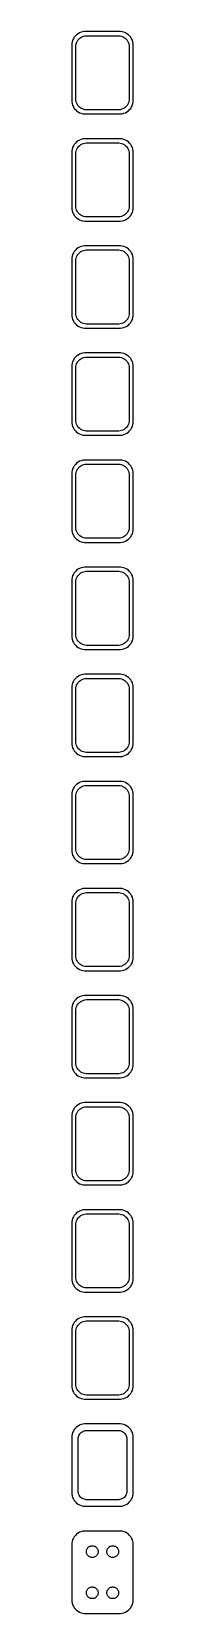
# Model space of a CAD drawing. Header units: metres. Extents: x -11 to 11, y 570 to 1146.
import ezdxf

# ---------------------------------------------------------------- set-up
doc = ezdxf.new("R2010")
doc.units = ezdxf.units.M

msp = doc.modelspace()

# ---------------------------------------------------------------- linework, layer by layer
for p, q in [((-11.2106, 1141.63), (-11.25, 1141)), ((-11.25, 1141), (-11.25, 1121)), ((-11.0929, 1142.24), (-11.2106, 1141.63)), ((-10.8989, 1142.84), (-11.0929, 1142.24)), ((-10.6315, 1143.41), (-10.8989, 1142.84)), ((-10.2951, 1143.94), (-10.6315, 1143.41)), ((-9.89484, 1144.42), (-10.2951, 1143.94)), ((-9.43712, 1144.85), (-9.89484, 1144.42)), ((-9.75, 1140.5), (-9.71844, 1141)), ((-9.75, 1121.5), (-9.75, 1140.5)), ((-9.71844, 1141), (-9.62433, 1141.49)), ((-9.62433, 1141.49), (-9.4691, 1141.97)), ((-9.4691, 1141.97), (-9.25522, 1142.43)), ((-8.92912, 1145.22), (-9.43712, 1144.85)), ((-9.25522, 1142.43), (-8.98605, 1142.85)), ((-8.98605, 1142.85), (-8.66586, 1143.24)), ((-8.37889, 1145.52), (-8.92912, 1145.22)), ((-8.66586, 1143.24), (-8.29968, 1143.58)), ((-7.79507, 1145.76), (-8.37889, 1145.52)), ((-8.29968, 1143.58), (-7.8933, 1143.88)), ((-7.8933, 1143.88), (-7.45311, 1144.12)), ((-7.1869, 1145.91), (-7.79507, 1145.76)), ((-7.45311, 1144.12), (-6.98605, 1144.3)), ((-6.56395, 1145.99), (-7.1869, 1145.91)), ((-6.98605, 1144.3), (-6.49951, 1144.43)), ((6.56395, 1145.99), (-6.56395, 1145.99)), ((-6.49951, 1144.43), (-6.00116, 1144.49)), ((-6.00116, 1144.49), (6.00116, 1144.49)), ((6.00116, 1144.49), (6.49951, 1144.43)), ((6.49951, 1144.43), (6.98605, 1144.3)), ((7.1869, 1145.91), (6.56395, 1145.99)), ((6.98605, 1144.3), (7.45311, 1144.12)), ((7.79507, 1145.76), (7.1869, 1145.91)), ((7.45311, 1144.12), (7.8933, 1143.88)), ((8.37889, 1145.52), (7.79507, 1145.76)), ((7.8933, 1143.88), (8.29968, 1143.58)), ((8.29968, 1143.58), (8.66586, 1143.24)), ((8.92912, 1145.22), (8.37889, 1145.52)), ((8.66586, 1143.24), (8.98605, 1142.85)), ((9.43712, 1144.85), (8.92912, 1145.22)), ((8.98605, 1142.85), (9.25522, 1142.43)), ((9.25522, 1142.43), (9.4691, 1141.97)), ((9.89484, 1144.42), (9.43712, 1144.85)), ((9.4691, 1141.97), (9.62433, 1141.49)), ((9.62433, 1141.49), (9.71844, 1141)), ((9.71844, 1141), (9.75, 1140.5)), ((9.75, 1140.5), (9.75, 1121.5)), ((10.2951, 1143.94), (9.89484, 1144.42)), ((10.6315, 1143.41), (10.2951, 1143.94)), ((10.8989, 1142.84), (10.6315, 1143.41)), ((11.0929, 1142.24), (10.8989, 1142.84)), ((11.2106, 1141.63), (11.0929, 1142.24)), ((11.25, 1141), (11.2106, 1141.63)), ((11.25, 1121), (11.25, 1141)), ((-11.25, 1121), (-11.2106, 1120.37)), ((-11.2106, 1120.37), (-11.0929, 1119.76)), ((-11.0929, 1119.76), (-10.8989, 1119.16)), ((-10.8989, 1119.16), (-10.6315, 1118.59)), ((-10.6315, 1118.59), (-10.2951, 1118.06)), ((-10.2951, 1118.06), (-9.89484, 1117.58)), ((-9.89484, 1117.58), (-9.43712, 1117.15)), ((-9.71844, 1121), (-9.75, 1121.5)), ((-9.62433, 1120.51), (-9.71844, 1121)), ((-9.4691, 1120.03), (-9.62433, 1120.51)), ((-9.25522, 1119.57), (-9.4691, 1120.03)), ((-8.98605, 1119.15), (-9.25522, 1119.57)), ((-8.66586, 1118.76), (-8.98605, 1119.15)), ((-8.29968, 1118.42), (-8.66586, 1118.76)), ((-7.8933, 1118.12), (-8.29968, 1118.42)), ((-7.45311, 1117.88), (-7.8933, 1118.12)), ((-6.98605, 1117.7), (-7.45311, 1117.88)), ((-6.49951, 1117.57), (-6.98605, 1117.7)), ((-6.00116, 1117.51), (-6.49951, 1117.57)), ((6.00116, 1117.51), (-6.00116, 1117.51)), ((6.49951, 1117.57), (6.00116, 1117.51)), ((6.98605, 1117.7), (6.49951, 1117.57)), ((7.45311, 1117.88), (6.98605, 1117.7)), ((7.8933, 1118.12), (7.45311, 1117.88)), ((8.29968, 1118.42), (7.8933, 1118.12)), ((8.66586, 1118.76), (8.29968, 1118.42)), ((8.98605, 1119.15), (8.66586, 1118.76)), ((9.25522, 1119.57), (8.98605, 1119.15)), ((9.4691, 1120.03), (9.25522, 1119.57)), ((9.43712, 1117.15), (9.89484, 1117.58)), ((9.62433, 1120.51), (9.4691, 1120.03)), ((9.71844, 1121), (9.62433, 1120.51)), ((9.75, 1121.5), (9.71844, 1121)), ((9.89484, 1117.58), (10.2951, 1118.06)), ((10.2951, 1118.06), (10.6315, 1118.59)), ((10.6315, 1118.59), (10.8989, 1119.16)), ((10.8989, 1119.16), (11.0929, 1119.76)), ((11.0929, 1119.76), (11.2106, 1120.37)), ((11.2106, 1120.37), (11.25, 1121)), ((-9.43712, 1117.15), (-8.92912, 1116.78)), ((-8.92912, 1116.78), (-8.37889, 1116.48)), ((-8.37889, 1116.48), (-7.79507, 1116.24)), ((-7.79507, 1116.24), (-7.1869, 1116.09)), ((-7.1869, 1116.09), (-6.56395, 1116.01)), ((-6.56395, 1116.01), (6.56395, 1116.01)), ((6.56395, 1116.01), (7.1869, 1116.09)), ((7.1869, 1116.09), (7.79507, 1116.24)), ((7.79507, 1116.24), (8.37889, 1116.48)), ((8.37889, 1116.48), (8.92912, 1116.78)), ((8.92912, 1116.78), (9.43712, 1117.15)), ((-8.92912, 1106.22), (-9.43712, 1105.85)), ((-8.37889, 1106.52), (-8.92912, 1106.22)), ((-7.79507, 1106.76), (-8.37889, 1106.52)), ((-7.1869, 1106.91), (-7.79507, 1106.76)), ((-6.56395, 1106.99), (-7.1869, 1106.91)), ((6.56395, 1106.99), (-6.56395, 1106.99)), ((7.1869, 1106.91), (6.56395, 1106.99)), ((7.79507, 1106.76), (7.1869, 1106.91)), ((8.37889, 1106.52), (7.79507, 1106.76)), ((8.92912, 1106.22), (8.37889, 1106.52)), ((9.43712, 1105.85), (8.92912, 1106.22)), ((-11.2106, 1102.63), (-11.25, 1102)), ((-11.25, 1102), (-11.25, 1082)), ((-11.0929, 1103.24), (-11.2106, 1102.63)), ((-10.8989, 1103.84), (-11.0929, 1103.24)), ((-10.6315, 1104.41), (-10.8989, 1103.84)), ((-10.2951, 1104.94), (-10.6315, 1104.41)), ((-9.89484, 1105.42), (-10.2951, 1104.94)), ((-9.43712, 1105.85), (-9.89484, 1105.42)), ((-9.75, 1101.5), (-9.71844, 1102)), ((-9.75, 1082.5), (-9.75, 1101.5)), ((-9.71844, 1102), (-9.62433, 1102.49)), ((-9.62433, 1102.49), (-9.4691, 1102.97)), ((-9.4691, 1102.97), (-9.25522, 1103.43)), ((-9.25522, 1103.43), (-8.98605, 1103.85)), ((-8.98605, 1103.85), (-8.66586, 1104.24)), ((-8.66586, 1104.24), (-8.29968, 1104.58)), ((-8.29968, 1104.58), (-7.8933, 1104.88)), ((-7.8933, 1104.88), (-7.45311, 1105.12)), ((-7.45311, 1105.12), (-6.98605, 1105.3)), ((-6.98605, 1105.3), (-6.49951, 1105.43)), ((-6.49951, 1105.43), (-6.00116, 1105.49)), ((-6.00116, 1105.49), (6.00116, 1105.49)), ((6.00116, 1105.49), (6.49951, 1105.43)), ((6.49951, 1105.43), (6.98605, 1105.3)), ((6.98605, 1105.3), (7.45311, 1105.12)), ((7.45311, 1105.12), (7.8933, 1104.88)), ((7.8933, 1104.88), (8.29968, 1104.58)), ((8.29968, 1104.58), (8.66586, 1104.24)), ((8.66586, 1104.24), (8.98605, 1103.85)), ((8.98605, 1103.85), (9.25522, 1103.43)), ((9.25522, 1103.43), (9.4691, 1102.97)), ((9.89484, 1105.42), (9.43712, 1105.85)), ((9.4691, 1102.97), (9.62433, 1102.49)), ((9.62433, 1102.49), (9.71844, 1102)), ((9.71844, 1102), (9.75, 1101.5)), ((9.75, 1101.5), (9.75, 1082.5)), ((10.2951, 1104.94), (9.89484, 1105.42)), ((10.6315, 1104.41), (10.2951, 1104.94)), ((10.8989, 1103.84), (10.6315, 1104.41)), ((11.0929, 1103.24), (10.8989, 1103.84)), ((11.2106, 1102.63), (11.0929, 1103.24)), ((11.25, 1102), (11.2106, 1102.63)), ((11.25, 1082), (11.25, 1102)), ((-11.25, 1082), (-11.2106, 1081.37)), ((-11.2106, 1081.37), (-11.0929, 1080.76)), ((-11.0929, 1080.76), (-10.8989, 1080.16)), ((-10.8989, 1080.16), (-10.6315, 1079.59)), ((-10.6315, 1079.59), (-10.2951, 1079.06)), ((-10.2951, 1079.06), (-9.89484, 1078.58)), ((-9.89484, 1078.58), (-9.43712, 1078.15)), ((-9.71844, 1082), (-9.75, 1082.5)), ((-9.62433, 1081.51), (-9.71844, 1082)), ((-9.4691, 1081.03), (-9.62433, 1081.51)), ((-9.25522, 1080.57), (-9.4691, 1081.03)), ((-9.43712, 1078.15), (-8.92912, 1077.78)), ((-8.98605, 1080.15), (-9.25522, 1080.57)), ((-8.66586, 1079.76), (-8.98605, 1080.15)), ((-8.92912, 1077.78), (-8.37889, 1077.48)), ((-8.29968, 1079.42), (-8.66586, 1079.76)), ((-8.37889, 1077.48), (-7.79507, 1077.24)), ((-7.8933, 1079.12), (-8.29968, 1079.42)), ((-7.45311, 1078.88), (-7.8933, 1079.12)), ((-7.79507, 1077.24), (-7.1869, 1077.09)), ((-6.98605, 1078.7), (-7.45311, 1078.88)), ((-7.1869, 1077.09), (-6.56395, 1077.01)), ((-6.49951, 1078.57), (-6.98605, 1078.7)), ((-6.00116, 1078.51), (-6.49951, 1078.57)), ((6.00116, 1078.51), (-6.00116, 1078.51)), ((6.49951, 1078.57), (6.00116, 1078.51)), ((6.98605, 1078.7), (6.49951, 1078.57)), ((6.56395, 1077.01), (7.1869, 1077.09)), ((7.45311, 1078.88), (6.98605, 1078.7)), ((7.1869, 1077.09), (7.79507, 1077.24)), ((7.8933, 1079.12), (7.45311, 1078.88)), ((7.79507, 1077.24), (8.37889, 1077.48)), ((8.29968, 1079.42), (7.8933, 1079.12)), ((8.66586, 1079.76), (8.29968, 1079.42)), ((8.37889, 1077.48), (8.92912, 1077.78)), ((8.98605, 1080.15), (8.66586, 1079.76)), ((8.92912, 1077.78), (9.43712, 1078.15)), ((9.25522, 1080.57), (8.98605, 1080.15)), ((9.4691, 1081.03), (9.25522, 1080.57)), ((9.43712, 1078.15), (9.89484, 1078.58)), ((9.62433, 1081.51), (9.4691, 1081.03)), ((9.71844, 1082), (9.62433, 1081.51)), ((9.75, 1082.5), (9.71844, 1082)), ((9.89484, 1078.58), (10.2951, 1079.06)), ((10.2951, 1079.06), (10.6315, 1079.59)), ((10.6315, 1079.59), (10.8989, 1080.16)), ((10.8989, 1080.16), (11.0929, 1080.76)), ((11.0929, 1080.76), (11.2106, 1081.37)), ((11.2106, 1081.37), (11.25, 1082)), ((-6.56395, 1077.01), (6.56395, 1077.01)), ((-10.2951, 1065.94), (-10.6315, 1065.41)), ((-9.89484, 1066.42), (-10.2951, 1065.94)), ((-9.43712, 1066.85), (-9.89484, 1066.42)), ((-8.92912, 1067.22), (-9.43712, 1066.85)), ((-8.37889, 1067.52), (-8.92912, 1067.22)), ((-8.66586, 1065.24), (-8.29968, 1065.58)), ((-7.79507, 1067.76), (-8.37889, 1067.52)), ((-8.29968, 1065.58), (-7.8933, 1065.88)), ((-7.8933, 1065.88), (-7.45311, 1066.12)), ((-7.1869, 1067.91), (-7.79507, 1067.76)), ((-7.45311, 1066.12), (-6.98605, 1066.3)), ((-6.56395, 1067.99), (-7.1869, 1067.91)), ((-6.98605, 1066.3), (-6.49951, 1066.43)), ((6.56395, 1067.99), (-6.56395, 1067.99)), ((-6.49951, 1066.43), (-6.00116, 1066.49)), ((-6.00116, 1066.49), (6.00116, 1066.49)), ((6.00116, 1066.49), (6.49951, 1066.43)), ((6.49951, 1066.43), (6.98605, 1066.3)), ((7.1869, 1067.91), (6.56395, 1067.99)), ((6.98605, 1066.3), (7.45311, 1066.12)), ((7.79507, 1067.76), (7.1869, 1067.91)), ((7.45311, 1066.12), (7.8933, 1065.88)), ((8.37889, 1067.52), (7.79507, 1067.76)), ((7.8933, 1065.88), (8.29968, 1065.58)), ((8.29968, 1065.58), (8.66586, 1065.24)), ((8.92912, 1067.22), (8.37889, 1067.52)), ((9.43712, 1066.85), (8.92912, 1067.22)), ((9.89484, 1066.42), (9.43712, 1066.85)), ((10.2951, 1065.94), (9.89484, 1066.42)), ((10.6315, 1065.41), (10.2951, 1065.94)), ((-11.2106, 1063.63), (-11.25, 1063)), ((-11.25, 1063), (-11.25, 1043)), ((-11.0929, 1064.24), (-11.2106, 1063.63)), ((-10.8989, 1064.84), (-11.0929, 1064.24)), ((-10.6315, 1065.41), (-10.8989, 1064.84)), ((-9.75, 1062.5), (-9.71844, 1063)), ((-9.75, 1043.5), (-9.75, 1062.5)), ((-9.71844, 1063), (-9.62433, 1063.49)), ((-9.62433, 1063.49), (-9.4691, 1063.97)), ((-9.4691, 1063.97), (-9.25522, 1064.43)), ((-9.25522, 1064.43), (-8.98605, 1064.85)), ((-8.98605, 1064.85), (-8.66586, 1065.24)), ((8.66586, 1065.24), (8.98605, 1064.85)), ((8.98605, 1064.85), (9.25522, 1064.43)), ((9.25522, 1064.43), (9.4691, 1063.97)), ((9.4691, 1063.97), (9.62433, 1063.49)), ((9.62433, 1063.49), (9.71844, 1063)), ((9.71844, 1063), (9.75, 1062.5)), ((9.75, 1062.5), (9.75, 1043.5)), ((10.8989, 1064.84), (10.6315, 1065.41)), ((11.0929, 1064.24), (10.8989, 1064.84)), ((11.2106, 1063.63), (11.0929, 1064.24)), ((11.25, 1063), (11.2106, 1063.63)), ((11.25, 1043), (11.25, 1063)), ((-11.25, 1043), (-11.2106, 1042.37)), ((-9.71844, 1043), (-9.75, 1043.5)), ((-9.62433, 1042.51), (-9.71844, 1043)), ((9.71844, 1043), (9.62433, 1042.51)), ((9.75, 1043.5), (9.71844, 1043)), ((11.2106, 1042.37), (11.25, 1043)), ((-11.2106, 1042.37), (-11.0929, 1041.76)), ((-11.0929, 1041.76), (-10.8989, 1041.16)), ((-10.8989, 1041.16), (-10.6315, 1040.59)), ((-10.6315, 1040.59), (-10.2951, 1040.06)), ((-10.2951, 1040.06), (-9.89484, 1039.58)), ((-9.89484, 1039.58), (-9.43712, 1039.15)), ((-9.4691, 1042.03), (-9.62433, 1042.51)), ((-9.25522, 1041.57), (-9.4691, 1042.03)), ((-9.43712, 1039.15), (-8.92912, 1038.78)), ((-8.98605, 1041.15), (-9.25522, 1041.57)), ((-8.66586, 1040.76), (-8.98605, 1041.15)), ((-8.92912, 1038.78), (-8.37889, 1038.48)), ((-8.29968, 1040.42), (-8.66586, 1040.76)), ((-8.37889, 1038.48), (-7.79507, 1038.24)), ((-7.8933, 1040.12), (-8.29968, 1040.42)), ((-7.45311, 1039.88), (-7.8933, 1040.12)), ((-7.79507, 1038.24), (-7.1869, 1038.09)), ((-6.98605, 1039.7), (-7.45311, 1039.88)), ((-7.1869, 1038.09), (-6.56395, 1038.01)), ((-6.49951, 1039.57), (-6.98605, 1039.7)), ((-6.56395, 1038.01), (6.56395, 1038.01)), ((-6.00116, 1039.51), (-6.49951, 1039.57)), ((6.00116, 1039.51), (-6.00116, 1039.51)), ((6.49951, 1039.57), (6.00116, 1039.51)), ((6.98605, 1039.7), (6.49951, 1039.57)), ((6.56395, 1038.01), (7.1869, 1038.09)), ((7.45311, 1039.88), (6.98605, 1039.7)), ((7.1869, 1038.09), (7.79507, 1038.24)), ((7.8933, 1040.12), (7.45311, 1039.88)), ((7.79507, 1038.24), (8.37889, 1038.48)), ((8.29968, 1040.42), (7.8933, 1040.12)), ((8.66586, 1040.76), (8.29968, 1040.42)), ((8.37889, 1038.48), (8.92912, 1038.78)), ((8.98605, 1041.15), (8.66586, 1040.76)), ((8.92912, 1038.78), (9.43712, 1039.15)), ((9.25522, 1041.57), (8.98605, 1041.15)), ((9.4691, 1042.03), (9.25522, 1041.57)), ((9.43712, 1039.15), (9.89484, 1039.58)), ((9.62433, 1042.51), (9.4691, 1042.03)), ((9.89484, 1039.58), (10.2951, 1040.06)), ((10.2951, 1040.06), (10.6315, 1040.59)), ((10.6315, 1040.59), (10.8989, 1041.16)), ((10.8989, 1041.16), (11.0929, 1041.76)), ((11.0929, 1041.76), (11.2106, 1042.37)), ((-10.8989, 1025.84), (-11.0929, 1025.24)), ((-10.6315, 1026.41), (-10.8989, 1025.84)), ((-10.2951, 1026.94), (-10.6315, 1026.41)), ((-9.89484, 1027.42), (-10.2951, 1026.94)), ((-9.43712, 1027.85), (-9.89484, 1027.42)), ((-9.4691, 1024.97), (-9.25522, 1025.43)), ((-8.92912, 1028.22), (-9.43712, 1027.85)), ((-9.25522, 1025.43), (-8.98605, 1025.85)), ((-8.98605, 1025.85), (-8.66586, 1026.24)), ((-8.37889, 1028.52), (-8.92912, 1028.22)), ((-8.66586, 1026.24), (-8.29968, 1026.58)), ((-7.79507, 1028.76), (-8.37889, 1028.52)), ((-8.29968, 1026.58), (-7.8933, 1026.88)), ((-7.8933, 1026.88), (-7.45311, 1027.12)), ((-7.1869, 1028.91), (-7.79507, 1028.76)), ((-7.45311, 1027.12), (-6.98605, 1027.3)), ((-6.56395, 1028.99), (-7.1869, 1028.91)), ((-6.98605, 1027.3), (-6.49951, 1027.43)), ((6.56395, 1028.99), (-6.56395, 1028.99)), ((-6.49951, 1027.43), (-6.00116, 1027.49)), ((-6.00116, 1027.49), (6.00116, 1027.49)), ((6.00116, 1027.49), (6.49951, 1027.43)), ((6.49951, 1027.43), (6.98605, 1027.3)), ((7.1869, 1028.91), (6.56395, 1028.99)), ((6.98605, 1027.3), (7.45311, 1027.12)), ((7.79507, 1028.76), (7.1869, 1028.91)), ((7.45311, 1027.12), (7.8933, 1026.88)), ((8.37889, 1028.52), (7.79507, 1028.76)), ((7.8933, 1026.88), (8.29968, 1026.58)), ((8.29968, 1026.58), (8.66586, 1026.24)), ((8.92912, 1028.22), (8.37889, 1028.52)), ((8.66586, 1026.24), (8.98605, 1025.85)), ((9.43712, 1027.85), (8.92912, 1028.22)), ((8.98605, 1025.85), (9.25522, 1025.43)), ((9.25522, 1025.43), (9.4691, 1024.97)), ((9.89484, 1027.42), (9.43712, 1027.85)), ((10.2951, 1026.94), (9.89484, 1027.42)), ((10.6315, 1026.41), (10.2951, 1026.94)), ((10.8989, 1025.84), (10.6315, 1026.41)), ((11.0929, 1025.24), (10.8989, 1025.84)), ((-11.2106, 1024.63), (-11.25, 1024)), ((-11.25, 1024), (-11.25, 1004)), ((-11.0929, 1025.24), (-11.2106, 1024.63)), ((-9.75, 1023.5), (-9.71844, 1024)), ((-9.75, 1004.5), (-9.75, 1023.5)), ((-9.71844, 1024), (-9.62433, 1024.49)), ((-9.62433, 1024.49), (-9.4691, 1024.97)), ((9.4691, 1024.97), (9.62433, 1024.49)), ((9.62433, 1024.49), (9.71844, 1024)), ((9.71844, 1024), (9.75, 1023.5)), ((9.75, 1023.5), (9.75, 1004.5)), ((11.2106, 1024.63), (11.0929, 1025.24)), ((11.25, 1024), (11.2106, 1024.63)), ((11.25, 1004), (11.25, 1024)), ((-11.25, 1004), (-11.2106, 1003.37)), ((-11.2106, 1003.37), (-11.0929, 1002.76)), ((-11.0929, 1002.76), (-10.8989, 1002.16)), ((-9.71844, 1004), (-9.75, 1004.5)), ((-9.62433, 1003.51), (-9.71844, 1004)), ((-9.4691, 1003.03), (-9.62433, 1003.51)), ((-9.25522, 1002.57), (-9.4691, 1003.03)), ((-8.98605, 1002.15), (-9.25522, 1002.57)), ((9.25522, 1002.57), (8.98605, 1002.15)), ((9.4691, 1003.03), (9.25522, 1002.57)), ((9.62433, 1003.51), (9.4691, 1003.03)), ((9.71844, 1004), (9.62433, 1003.51)), ((9.75, 1004.5), (9.71844, 1004)), ((10.8989, 1002.16), (11.0929, 1002.76)), ((11.0929, 1002.76), (11.2106, 1003.37)), ((11.2106, 1003.37), (11.25, 1004)), ((-10.8989, 1002.16), (-10.6315, 1001.59)), ((-10.6315, 1001.59), (-10.2951, 1001.06)), ((-10.2951, 1001.06), (-9.89484, 1000.58)), ((-9.89484, 1000.58), (-9.43712, 1000.15)), ((-9.43712, 1000.15), (-8.92912, 999.778)), ((-8.66586, 1001.76), (-8.98605, 1002.15)), ((-8.92912, 999.778), (-8.37889, 999.476)), ((-8.29968, 1001.42), (-8.66586, 1001.76)), ((-8.37889, 999.476), (-7.79507, 999.245)), ((-7.8933, 1001.12), (-8.29968, 1001.42)), ((-7.45311, 1000.88), (-7.8933, 1001.12)), ((-7.79507, 999.245), (-7.1869, 999.089)), ((-6.98605, 1000.7), (-7.45311, 1000.88)), ((-7.1869, 999.089), (-6.56395, 999.01)), ((-6.49951, 1000.57), (-6.98605, 1000.7)), ((-6.56395, 999.01), (6.56395, 999.01)), ((-6.00116, 1000.51), (-6.49951, 1000.57)), ((6.00116, 1000.51), (-6.00116, 1000.51)), ((6.49951, 1000.57), (6.00116, 1000.51)), ((6.98605, 1000.7), (6.49951, 1000.57)), ((6.56395, 999.01), (7.1869, 999.089)), ((7.45311, 1000.88), (6.98605, 1000.7)), ((7.1869, 999.089), (7.79507, 999.245)), ((7.8933, 1001.12), (7.45311, 1000.88)), ((7.79507, 999.245), (8.37889, 999.476)), ((8.29968, 1001.42), (7.8933, 1001.12)), ((8.66586, 1001.76), (8.29968, 1001.42)), ((8.37889, 999.476), (8.92912, 999.778)), ((8.98605, 1002.15), (8.66586, 1001.76)), ((8.92912, 999.778), (9.43712, 1000.15)), ((9.43712, 1000.15), (9.89484, 1000.58)), ((9.89484, 1000.58), (10.2951, 1001.06)), ((10.2951, 1001.06), (10.6315, 1001.59)), ((10.6315, 1001.59), (10.8989, 1002.16)), ((-11.2106, 985.627), (-11.25, 985)), ((-11.25, 985), (-11.25, 965)), ((-11.0929, 986.243), (-11.2106, 985.627)), ((-10.8989, 986.841), (-11.0929, 986.243)), ((-10.6315, 987.409), (-10.8989, 986.841)), ((-10.2951, 987.939), (-10.6315, 987.409)), ((-9.89484, 988.423), (-10.2951, 987.939)), ((-9.43712, 988.853), (-9.89484, 988.423)), ((-9.75, 984.5), (-9.71844, 985.001)), ((-9.71844, 985.001), (-9.62433, 985.495)), ((-9.62433, 985.495), (-9.4691, 985.972)), ((-9.4691, 985.972), (-9.25522, 986.427)), ((-8.92912, 989.222), (-9.43712, 988.853)), ((-9.25522, 986.427), (-8.98605, 986.851)), ((-8.98605, 986.851), (-8.66586, 987.238)), ((-8.37889, 989.524), (-8.92912, 989.222)), ((-8.66586, 987.238), (-8.29968, 987.582)), ((-7.79507, 989.755), (-8.37889, 989.524)), ((-8.29968, 987.582), (-7.8933, 987.877)), ((-7.8933, 987.877), (-7.45311, 988.119)), ((-7.1869, 989.911), (-7.79507, 989.755)), ((-7.45311, 988.119), (-6.98605, 988.304)), ((-6.56395, 989.99), (-7.1869, 989.911)), ((-6.98605, 988.304), (-6.49951, 988.429)), ((6.56395, 989.99), (-6.56395, 989.99)), ((-6.49951, 988.429), (-6.00116, 988.492)), ((-6.00116, 988.492), (6.00116, 988.492)), ((6.00116, 988.492), (6.49951, 988.429)), ((6.49951, 988.429), (6.98605, 988.304)), ((7.1869, 989.911), (6.56395, 989.99)), ((6.98605, 988.304), (7.45311, 988.119)), ((7.79507, 989.755), (7.1869, 989.911)), ((7.45311, 988.119), (7.8933, 987.877)), ((8.37889, 989.524), (7.79507, 989.755)), ((7.8933, 987.877), (8.29968, 987.582)), ((8.29968, 987.582), (8.66586, 987.238)), ((8.92912, 989.222), (8.37889, 989.524)), ((8.66586, 987.238), (8.98605, 986.851)), ((9.43712, 988.853), (8.92912, 989.222)), ((8.98605, 986.851), (9.25522, 986.427)), ((9.25522, 986.427), (9.4691, 985.972)), ((9.89484, 988.423), (9.43712, 988.853)), ((9.4691, 985.972), (9.62433, 985.495)), ((9.62433, 985.495), (9.71844, 985.001)), ((9.71844, 985.001), (9.75, 984.5)), ((10.2951, 987.939), (9.89484, 988.423)), ((10.6315, 987.409), (10.2951, 987.939)), ((10.8989, 986.841), (10.6315, 987.409)), ((11.0929, 986.243), (10.8989, 986.841)), ((11.2106, 985.627), (11.0929, 986.243)), ((11.25, 985), (11.2106, 985.627)), ((11.25, 965), (11.25, 985)), ((-9.75, 965.5), (-9.75, 984.5)), ((9.75, 984.5), (9.75, 965.5)), ((-11.25, 965), (-11.2106, 964.373)), ((-11.2106, 964.373), (-11.0929, 963.757)), ((-11.0929, 963.757), (-10.8989, 963.159)), ((-10.8989, 963.159), (-10.6315, 962.591)), ((-10.6315, 962.591), (-10.2951, 962.061)), ((-10.2951, 962.061), (-9.89484, 961.577)), ((-9.71844, 964.999), (-9.75, 965.5)), ((-9.62433, 964.505), (-9.71844, 964.999)), ((-9.4691, 964.028), (-9.62433, 964.505)), ((-9.25522, 963.573), (-9.4691, 964.028)), ((-8.98605, 963.149), (-9.25522, 963.573)), ((-8.66586, 962.762), (-8.98605, 963.149)), ((-8.29968, 962.418), (-8.66586, 962.762)), ((-7.8933, 962.123), (-8.29968, 962.418)), ((-7.45311, 961.881), (-7.8933, 962.123)), ((7.8933, 962.123), (7.45311, 961.881)), ((8.29968, 962.418), (7.8933, 962.123)), ((8.66586, 962.762), (8.29968, 962.418)), ((8.98605, 963.149), (8.66586, 962.762)), ((9.25522, 963.573), (8.98605, 963.149)), ((9.4691, 964.028), (9.25522, 963.573)), ((9.62433, 964.505), (9.4691, 964.028)), ((9.71844, 964.999), (9.62433, 964.505)), ((9.75, 965.5), (9.71844, 964.999)), ((9.89484, 961.577), (10.2951, 962.061)), ((10.2951, 962.061), (10.6315, 962.591)), ((10.6315, 962.591), (10.8989, 963.159)), ((10.8989, 963.159), (11.0929, 963.757)), ((11.0929, 963.757), (11.2106, 964.373)), ((11.2106, 964.373), (11.25, 965)), ((-9.89484, 961.577), (-9.43712, 961.147)), ((-9.43712, 961.147), (-8.92912, 960.778)), ((-8.92912, 960.778), (-8.37889, 960.476)), ((-8.37889, 960.476), (-7.79507, 960.245)), ((-7.79507, 960.245), (-7.1869, 960.089)), ((-6.98605, 961.696), (-7.45311, 961.881)), ((-7.1869, 960.089), (-6.56395, 960.01)), ((-6.49951, 961.571), (-6.98605, 961.696)), ((-6.56395, 960.01), (6.56395, 960.01)), ((-6.00116, 961.508), (-6.49951, 961.571)), ((6.00116, 961.508), (-6.00116, 961.508)), ((6.49951, 961.571), (6.00116, 961.508)), ((6.98605, 961.696), (6.49951, 961.571)), ((6.56395, 960.01), (7.1869, 960.089)), ((7.45311, 961.881), (6.98605, 961.696)), ((7.1869, 960.089), (7.79507, 960.245)), ((7.79507, 960.245), (8.37889, 960.476)), ((8.37889, 960.476), (8.92912, 960.778)), ((8.92912, 960.778), (9.43712, 961.147)), ((9.43712, 961.147), (9.89484, 961.577)), ((-8.37889, 950.524), (-8.92912, 950.222)), ((-7.79507, 950.755), (-8.37889, 950.524)), ((-7.1869, 950.911), (-7.79507, 950.755)), ((-6.56395, 950.99), (-7.1869, 950.911)), ((6.56395, 950.99), (-6.56395, 950.99)), ((7.1869, 950.911), (6.56395, 950.99)), ((7.79507, 950.755), (7.1869, 950.911)), ((8.37889, 950.524), (7.79507, 950.755)), ((8.92912, 950.222), (8.37889, 950.524)), ((-11.2106, 946.627), (-11.25, 946)), ((-11.25, 946), (-11.25, 926)), ((-11.0929, 947.243), (-11.2106, 946.627)), ((-10.8989, 947.841), (-11.0929, 947.243)), ((-10.6315, 948.409), (-10.8989, 947.841)), ((-10.2951, 948.939), (-10.6315, 948.409)), ((-9.89484, 949.423), (-10.2951, 948.939)), ((-9.43712, 949.853), (-9.89484, 949.423)), ((-9.75, 945.5), (-9.71844, 946.001)), ((-9.75, 926.5), (-9.75, 945.5)), ((-9.71844, 946.001), (-9.62433, 946.495)), ((-9.62433, 946.495), (-9.4691, 946.972)), ((-9.4691, 946.972), (-9.25522, 947.427)), ((-8.92912, 950.222), (-9.43712, 949.853)), ((-9.25522, 947.427), (-8.98605, 947.851)), ((-8.98605, 947.851), (-8.66586, 948.238)), ((-8.66586, 948.238), (-8.29968, 948.582)), ((-8.29968, 948.582), (-7.8933, 948.877)), ((-7.8933, 948.877), (-7.45311, 949.119)), ((-7.45311, 949.119), (-6.98605, 949.304)), ((-6.98605, 949.304), (-6.49951, 949.429)), ((-6.49951, 949.429), (-6.00116, 949.492)), ((-6.00116, 949.492), (6.00116, 949.492)), ((6.00116, 949.492), (6.49951, 949.429)), ((6.49951, 949.429), (6.98605, 949.304)), ((6.98605, 949.304), (7.45311, 949.119)), ((7.45311, 949.119), (7.8933, 948.877)), ((7.8933, 948.877), (8.29968, 948.582)), ((8.29968, 948.582), (8.66586, 948.238)), ((8.66586, 948.238), (8.98605, 947.851)), ((9.43712, 949.853), (8.92912, 950.222)), ((8.98605, 947.851), (9.25522, 947.427)), ((9.25522, 947.427), (9.4691, 946.972)), ((9.89484, 949.423), (9.43712, 949.853)), ((9.4691, 946.972), (9.62433, 946.495)), ((9.62433, 946.495), (9.71844, 946.001)), ((9.71844, 946.001), (9.75, 945.5)), ((9.75, 945.5), (9.75, 926.5)), ((10.2951, 948.939), (9.89484, 949.423)), ((10.6315, 948.409), (10.2951, 948.939)), ((10.8989, 947.841), (10.6315, 948.409)), ((11.0929, 947.243), (10.8989, 947.841)), ((11.2106, 946.627), (11.0929, 947.243)), ((11.25, 946), (11.2106, 946.627)), ((11.25, 926), (11.25, 946)), ((-11.25, 926), (-11.2106, 925.373)), ((-11.2106, 925.373), (-11.0929, 924.757)), ((-11.0929, 924.757), (-10.8989, 924.159)), ((-10.8989, 924.159), (-10.6315, 923.591)), ((-10.6315, 923.591), (-10.2951, 923.061)), ((-10.2951, 923.061), (-9.89484, 922.577)), ((-9.89484, 922.577), (-9.43712, 922.147)), ((-9.71844, 925.999), (-9.75, 926.5)), ((-9.62433, 925.505), (-9.71844, 925.999)), ((-9.4691, 925.028), (-9.62433, 925.505)), ((-9.25522, 924.573), (-9.4691, 925.028)), ((-9.43712, 922.147), (-8.92912, 921.778)), ((-8.98605, 924.149), (-9.25522, 924.573)), ((-8.66586, 923.762), (-8.98605, 924.149)), ((-8.92912, 921.778), (-8.37889, 921.476)), ((-8.29968, 923.418), (-8.66586, 923.762)), ((-7.8933, 923.123), (-8.29968, 923.418)), ((-7.45311, 922.881), (-7.8933, 923.123)), ((-6.98605, 922.696), (-7.45311, 922.881)), ((-6.49951, 922.571), (-6.98605, 922.696)), ((-6.00116, 922.508), (-6.49951, 922.571)), ((6.00116, 922.508), (-6.00116, 922.508)), ((6.49951, 922.571), (6.00116, 922.508)), ((6.98605, 922.696), (6.49951, 922.571)), ((7.45311, 922.881), (6.98605, 922.696)), ((7.8933, 923.123), (7.45311, 922.881)), ((8.29968, 923.418), (7.8933, 923.123)), ((8.66586, 923.762), (8.29968, 923.418)), ((8.37889, 921.476), (8.92912, 921.778)), ((8.98605, 924.149), (8.66586, 923.762)), ((8.92912, 921.778), (9.43712, 922.147)), ((9.25522, 924.573), (8.98605, 924.149)), ((9.4691, 925.028), (9.25522, 924.573)), ((9.43712, 922.147), (9.89484, 922.577)), ((9.62433, 925.505), (9.4691, 925.028)), ((9.71844, 925.999), (9.62433, 925.505)), ((9.75, 926.5), (9.71844, 925.999)), ((9.89484, 922.577), (10.2951, 923.061)), ((10.2951, 923.061), (10.6315, 923.591)), ((10.6315, 923.591), (10.8989, 924.159)), ((10.8989, 924.159), (11.0929, 924.757)), ((11.0929, 924.757), (11.2106, 925.373)), ((11.2106, 925.373), (11.25, 926)), ((-8.37889, 921.476), (-7.79507, 921.245)), ((-7.79507, 921.245), (-7.1869, 921.089)), ((-7.1869, 921.089), (-6.56395, 921.01)), ((-6.56395, 921.01), (6.56395, 921.01)), ((6.56395, 921.01), (7.1869, 921.089)), ((7.1869, 921.089), (7.79507, 921.245)), ((7.79507, 921.245), (8.37889, 921.476)), ((-9.89484, 910.423), (-10.2951, 909.939)), ((-9.43712, 910.853), (-9.89484, 910.423)), ((-8.92912, 911.222), (-9.43712, 910.853)), ((-8.37889, 911.524), (-8.92912, 911.222)), ((-7.79507, 911.755), (-8.37889, 911.524)), ((-7.8933, 909.877), (-7.45311, 910.119)), ((-7.1869, 911.911), (-7.79507, 911.755)), ((-7.45311, 910.119), (-6.98605, 910.304)), ((-6.56395, 911.99), (-7.1869, 911.911)), ((-6.98605, 910.304), (-6.49951, 910.429)), ((6.56395, 911.99), (-6.56395, 911.99)), ((-6.49951, 910.429), (-6.00116, 910.492)), ((-6.00116, 910.492), (6.00116, 910.492)), ((6.00116, 910.492), (6.49951, 910.429)), ((6.49951, 910.429), (6.98605, 910.304)), ((7.1869, 911.911), (6.56395, 911.99)), ((6.98605, 910.304), (7.45311, 910.119)), ((7.79507, 911.755), (7.1869, 911.911)), ((7.45311, 910.119), (7.8933, 909.877)), ((8.37889, 911.524), (7.79507, 911.755)), ((8.92912, 911.222), (8.37889, 911.524)), ((9.43712, 910.853), (8.92912, 911.222)), ((9.89484, 910.423), (9.43712, 910.853)), ((10.2951, 909.939), (9.89484, 910.423)), ((-11.2106, 907.627), (-11.25, 907)), ((-11.25, 907), (-11.25, 887)), ((-11.0929, 908.243), (-11.2106, 907.627)), ((-10.8989, 908.841), (-11.0929, 908.243)), ((-10.6315, 909.409), (-10.8989, 908.841)), ((-10.2951, 909.939), (-10.6315, 909.409)), ((-9.75, 906.5), (-9.71844, 907.001)), ((-9.75, 887.5), (-9.75, 906.5)), ((-9.71844, 907.001), (-9.62433, 907.495)), ((-9.62433, 907.495), (-9.4691, 907.972)), ((-9.4691, 907.972), (-9.25522, 908.427)), ((-9.25522, 908.427), (-8.98605, 908.851)), ((-8.98605, 908.851), (-8.66586, 909.238)), ((-8.66586, 909.238), (-8.29968, 909.582)), ((-8.29968, 909.582), (-7.8933, 909.877)), ((7.8933, 909.877), (8.29968, 909.582)), ((8.29968, 909.582), (8.66586, 909.238)), ((8.66586, 909.238), (8.98605, 908.851)), ((8.98605, 908.851), (9.25522, 908.427)), ((9.25522, 908.427), (9.4691, 907.972)), ((9.4691, 907.972), (9.62433, 907.495)), ((9.62433, 907.495), (9.71844, 907.001)), ((9.71844, 907.001), (9.75, 906.5)), ((9.75, 906.5), (9.75, 887.5)), ((10.6315, 909.409), (10.2951, 909.939)), ((10.8989, 908.841), (10.6315, 909.409)), ((11.0929, 908.243), (10.8989, 908.841)), ((11.2106, 907.627), (11.0929, 908.243)), ((11.25, 907), (11.2106, 907.627)), ((11.25, 887), (11.25, 907)), ((-9.71844, 886.999), (-9.75, 887.5)), ((9.75, 887.5), (9.71844, 886.999)), ((-11.25, 887), (-11.2106, 886.373)), ((-11.2106, 886.373), (-11.0929, 885.757)), ((-11.0929, 885.757), (-10.8989, 885.159)), ((-10.8989, 885.159), (-10.6315, 884.591)), ((-10.6315, 884.591), (-10.2951, 884.061)), ((-10.2951, 884.061), (-9.89484, 883.577)), ((-9.89484, 883.577), (-9.43712, 883.147)), ((-9.62433, 886.505), (-9.71844, 886.999)), ((-9.4691, 886.028), (-9.62433, 886.505)), ((-9.25522, 885.573), (-9.4691, 886.028)), ((-9.43712, 883.147), (-8.92912, 882.778)), ((-8.98605, 885.149), (-9.25522, 885.573)), ((-8.66586, 884.762), (-8.98605, 885.149)), ((-8.92912, 882.778), (-8.37889, 882.476)), ((-8.29968, 884.418), (-8.66586, 884.762)), ((-8.37889, 882.476), (-7.79507, 882.245)), ((-7.8933, 884.123), (-8.29968, 884.418)), ((-7.45311, 883.881), (-7.8933, 884.123)), ((-7.79507, 882.245), (-7.1869, 882.089)), ((-6.98605, 883.696), (-7.45311, 883.881)), ((-7.1869, 882.089), (-6.56395, 882.01)), ((-6.49951, 883.571), (-6.98605, 883.696)), ((-6.56395, 882.01), (6.56395, 882.01)), ((-6.00116, 883.508), (-6.49951, 883.571)), ((6.00116, 883.508), (-6.00116, 883.508)), ((6.49951, 883.571), (6.00116, 883.508)), ((6.98605, 883.696), (6.49951, 883.571)), ((6.56395, 882.01), (7.1869, 882.089)), ((7.45311, 883.881), (6.98605, 883.696)), ((7.1869, 882.089), (7.79507, 882.245)), ((7.8933, 884.123), (7.45311, 883.881)), ((7.79507, 882.245), (8.37889, 882.476)), ((8.29968, 884.418), (7.8933, 884.123)), ((8.66586, 884.762), (8.29968, 884.418)), ((8.37889, 882.476), (8.92912, 882.778)), ((8.98605, 885.149), (8.66586, 884.762)), ((8.92912, 882.778), (9.43712, 883.147)), ((9.25522, 885.573), (8.98605, 885.149)), ((9.4691, 886.028), (9.25522, 885.573)), ((9.43712, 883.147), (9.89484, 883.577)), ((9.62433, 886.505), (9.4691, 886.028)), ((9.71844, 886.999), (9.62433, 886.505)), ((9.89484, 883.577), (10.2951, 884.061)), ((10.2951, 884.061), (10.6315, 884.591)), ((10.6315, 884.591), (10.8989, 885.159)), ((10.8989, 885.159), (11.0929, 885.757)), ((11.0929, 885.757), (11.2106, 886.373)), ((11.2106, 886.373), (11.25, 887)), ((-10.8989, 869.841), (-11.0929, 869.243)), ((-10.6315, 870.409), (-10.8989, 869.841)), ((-10.2951, 870.939), (-10.6315, 870.409)), ((-9.89484, 871.423), (-10.2951, 870.939)), ((-9.43712, 871.853), (-9.89484, 871.423)), ((-8.92912, 872.222), (-9.43712, 871.853)), ((-9.25522, 869.427), (-8.98605, 869.851)), ((-8.98605, 869.851), (-8.66586, 870.238)), ((-8.37889, 872.524), (-8.92912, 872.222)), ((-8.66586, 870.238), (-8.29968, 870.582)), ((-7.79507, 872.755), (-8.37889, 872.524)), ((-8.29968, 870.582), (-7.8933, 870.877)), ((-7.8933, 870.877), (-7.45311, 871.119)), ((-7.1869, 872.911), (-7.79507, 872.755)), ((-7.45311, 871.119), (-6.98605, 871.304)), ((-6.56395, 872.99), (-7.1869, 872.911)), ((-6.98605, 871.304), (-6.49951, 871.429)), ((6.56395, 872.99), (-6.56395, 872.99)), ((-6.49951, 871.429), (-6.00116, 871.492)), ((-6.00116, 871.492), (6.00116, 871.492)), ((6.00116, 871.492), (6.49951, 871.429)), ((6.49951, 871.429), (6.98605, 871.304)), ((7.1869, 872.911), (6.56395, 872.99)), ((6.98605, 871.304), (7.45311, 871.119)), ((7.79507, 872.755), (7.1869, 872.911)), ((7.45311, 871.119), (7.8933, 870.877)), ((8.37889, 872.524), (7.79507, 872.755)), ((7.8933, 870.877), (8.29968, 870.582)), ((8.29968, 870.582), (8.66586, 870.238)), ((8.92912, 872.222), (8.37889, 872.524)), ((8.66586, 870.238), (8.98605, 869.851)), ((9.43712, 871.853), (8.92912, 872.222)), ((8.98605, 869.851), (9.25522, 869.427)), ((9.89484, 871.423), (9.43712, 871.853)), ((10.2951, 870.939), (9.89484, 871.423)), ((10.6315, 870.409), (10.2951, 870.939)), ((10.8989, 869.841), (10.6315, 870.409)), ((11.0929, 869.243), (10.8989, 869.841)), ((-11.2106, 868.627), (-11.25, 868)), ((-11.25, 868), (-11.25, 848)), ((-11.0929, 869.243), (-11.2106, 868.627)), ((-9.75, 867.5), (-9.71844, 868.001)), ((-9.75, 848.5), (-9.75, 867.5)), ((-9.71844, 868.001), (-9.62433, 868.495)), ((-9.62433, 868.495), (-9.4691, 868.972)), ((-9.4691, 868.972), (-9.25522, 869.427)), ((9.25522, 869.427), (9.4691, 868.972)), ((9.4691, 868.972), (9.62433, 868.495)), ((9.62433, 868.495), (9.71844, 868.001)), ((9.71844, 868.001), (9.75, 867.5)), ((9.75, 867.5), (9.75, 848.5)), ((11.2106, 868.627), (11.0929, 869.243)), ((11.25, 868), (11.2106, 868.627)), ((11.25, 848), (11.25, 868)), ((-11.25, 848), (-11.2106, 847.373)), ((-11.2106, 847.373), (-11.0929, 846.757)), ((-11.0929, 846.757), (-10.8989, 846.159)), ((-9.71844, 847.999), (-9.75, 848.5)), ((-9.62433, 847.505), (-9.71844, 847.999)), ((-9.4691, 847.028), (-9.62433, 847.505)), ((-9.25522, 846.573), (-9.4691, 847.028)), ((9.4691, 847.028), (9.25522, 846.573)), ((9.62433, 847.505), (9.4691, 847.028)), ((9.71844, 847.999), (9.62433, 847.505)), ((9.75, 848.5), (9.71844, 847.999)), ((10.8989, 846.159), (11.0929, 846.757)), ((11.0929, 846.757), (11.2106, 847.373)), ((11.2106, 847.373), (11.25, 848)), ((-10.8989, 846.159), (-10.6315, 845.591)), ((-10.6315, 845.591), (-10.2951, 845.061)), ((-10.2951, 845.061), (-9.89484, 844.577)), ((-9.89484, 844.577), (-9.43712, 844.147)), ((-9.43712, 844.147), (-8.92912, 843.778)), ((-8.98605, 846.149), (-9.25522, 846.573)), ((-8.66586, 845.762), (-8.98605, 846.149)), ((-8.92912, 843.778), (-8.37889, 843.476)), ((-8.29968, 845.418), (-8.66586, 845.762)), ((-8.37889, 843.476), (-7.79507, 843.245)), ((-7.8933, 845.123), (-8.29968, 845.418)), ((-7.45311, 844.881), (-7.8933, 845.123)), ((-7.79507, 843.245), (-7.1869, 843.089)), ((-6.98605, 844.696), (-7.45311, 844.881)), ((-7.1869, 843.089), (-6.56395, 843.01)), ((-6.49951, 844.571), (-6.98605, 844.696)), ((-6.56395, 843.01), (6.56395, 843.01)), ((-6.00116, 844.508), (-6.49951, 844.571)), ((6.00116, 844.508), (-6.00116, 844.508)), ((6.49951, 844.571), (6.00116, 844.508)), ((6.98605, 844.696), (6.49951, 844.571)), ((6.56395, 843.01), (7.1869, 843.089)), ((7.45311, 844.881), (6.98605, 844.696)), ((7.1869, 843.089), (7.79507, 843.245)), ((7.8933, 845.123), (7.45311, 844.881)), ((7.79507, 843.245), (8.37889, 843.476)), ((8.29968, 845.418), (7.8933, 845.123)), ((8.66586, 845.762), (8.29968, 845.418)), ((8.37889, 843.476), (8.92912, 843.778)), ((8.98605, 846.149), (8.66586, 845.762)), ((8.92912, 843.778), (9.43712, 844.147)), ((9.25522, 846.573), (8.98605, 846.149)), ((9.43712, 844.147), (9.89484, 844.577)), ((9.89484, 844.577), (10.2951, 845.061)), ((10.2951, 845.061), (10.6315, 845.591)), ((10.6315, 845.591), (10.8989, 846.159)), ((-11.2106, 829.627), (-11.25, 829)), ((-11.0929, 830.243), (-11.2106, 829.627)), ((-10.8989, 830.841), (-11.0929, 830.243)), ((-10.6315, 831.409), (-10.8989, 830.841)), ((-10.2951, 831.939), (-10.6315, 831.409)), ((-9.89484, 832.423), (-10.2951, 831.939)), ((-9.43712, 832.853), (-9.89484, 832.423)), ((-9.71844, 829.001), (-9.62433, 829.495)), ((-9.62433, 829.495), (-9.4691, 829.972)), ((-9.4691, 829.972), (-9.25522, 830.427)), ((-8.92912, 833.222), (-9.43712, 832.853)), ((-9.25522, 830.427), (-8.98605, 830.851)), ((-8.98605, 830.851), (-8.66586, 831.238)), ((-8.37889, 833.524), (-8.92912, 833.222)), ((-8.66586, 831.238), (-8.29968, 831.582)), ((-7.79507, 833.755), (-8.37889, 833.524)), ((-8.29968, 831.582), (-7.8933, 831.877)), ((-7.8933, 831.877), (-7.45311, 832.119)), ((-7.1869, 833.911), (-7.79507, 833.755)), ((-7.45311, 832.119), (-6.98605, 832.304)), ((-6.56395, 833.99), (-7.1869, 833.911)), ((-6.98605, 832.304), (-6.49951, 832.429)), ((6.56395, 833.99), (-6.56395, 833.99)), ((-6.49951, 832.429), (-6.00116, 832.492)), ((-6.00116, 832.492), (6.00116, 832.492)), ((6.00116, 832.492), (6.49951, 832.429)), ((6.49951, 832.429), (6.98605, 832.304)), ((7.1869, 833.911), (6.56395, 833.99)), ((6.98605, 832.304), (7.45311, 832.119)), ((7.79507, 833.755), (7.1869, 833.911)), ((7.45311, 832.119), (7.8933, 831.877)), ((8.37889, 833.524), (7.79507, 833.755)), ((7.8933, 831.877), (8.29968, 831.582)), ((8.29968, 831.582), (8.66586, 831.238)), ((8.92912, 833.222), (8.37889, 833.524)), ((8.66586, 831.238), (8.98605, 830.851)), ((9.43712, 832.853), (8.92912, 833.222)), ((8.98605, 830.851), (9.25522, 830.427)), ((9.25522, 830.427), (9.4691, 829.972)), ((9.89484, 832.423), (9.43712, 832.853)), ((9.4691, 829.972), (9.62433, 829.495)), ((9.62433, 829.495), (9.71844, 829.001)), ((10.2951, 831.939), (9.89484, 832.423)), ((10.6315, 831.409), (10.2951, 831.939)), ((10.8989, 830.841), (10.6315, 831.409)), ((11.0929, 830.243), (10.8989, 830.841)), ((11.2106, 829.627), (11.0929, 830.243)), ((11.25, 829), (11.2106, 829.627)), ((-11.25, 829), (-11.25, 809)), ((-9.75, 828.5), (-9.71844, 829.001)), ((-9.75, 809.5), (-9.75, 828.5)), ((9.71844, 829.001), (9.75, 828.5)), ((9.75, 828.5), (9.75, 809.5)), ((11.25, 809), (11.25, 829)), ((-11.25, 809), (-11.2106, 808.373)), ((-11.2106, 808.373), (-11.0929, 807.757)), ((-11.0929, 807.757), (-10.8989, 807.159)), ((-10.8989, 807.159), (-10.6315, 806.591)), ((-10.6315, 806.591), (-10.2951, 806.061)), ((-9.71844, 808.999), (-9.75, 809.5)), ((-9.62433, 808.505), (-9.71844, 808.999)), ((-9.4691, 808.028), (-9.62433, 808.505)), ((-9.25522, 807.573), (-9.4691, 808.028)), ((-8.98605, 807.149), (-9.25522, 807.573)), ((-8.66586, 806.762), (-8.98605, 807.149)), ((-8.29968, 806.418), (-8.66586, 806.762)), ((-7.8933, 806.123), (-8.29968, 806.418)), ((8.29968, 806.418), (7.8933, 806.123)), ((8.66586, 806.762), (8.29968, 806.418)), ((8.98605, 807.149), (8.66586, 806.762)), ((9.25522, 807.573), (8.98605, 807.149)), ((9.4691, 808.028), (9.25522, 807.573)), ((9.62433, 808.505), (9.4691, 808.028)), ((9.71844, 808.999), (9.62433, 808.505)), ((9.75, 809.5), (9.71844, 808.999)), ((10.2951, 806.061), (10.6315, 806.591)), ((10.6315, 806.591), (10.8989, 807.159)), ((10.8989, 807.159), (11.0929, 807.757)), ((11.0929, 807.757), (11.2106, 808.373)), ((11.2106, 808.373), (11.25, 809)), ((-10.2951, 806.061), (-9.89484, 805.577)), ((-9.89484, 805.577), (-9.43712, 805.147)), ((-9.43712, 805.147), (-8.92912, 804.778)), ((-8.92912, 804.778), (-8.37889, 804.476)), ((-8.37889, 804.476), (-7.79507, 804.245)), ((-7.45311, 805.881), (-7.8933, 806.123)), ((-7.79507, 804.245), (-7.1869, 804.089)), ((-6.98605, 805.696), (-7.45311, 805.881)), ((-7.1869, 804.089), (-6.56395, 804.01)), ((-6.49951, 805.571), (-6.98605, 805.696)), ((-6.56395, 804.01), (6.56395, 804.01)), ((-6.00116, 805.508), (-6.49951, 805.571)), ((6.00116, 805.508), (-6.00116, 805.508)), ((6.49951, 805.571), (6.00116, 805.508)), ((6.98605, 805.696), (6.49951, 805.571)), ((6.56395, 804.01), (7.1869, 804.089)), ((7.45311, 805.881), (6.98605, 805.696)), ((7.1869, 804.089), (7.79507, 804.245)), ((7.8933, 806.123), (7.45311, 805.881)), ((7.79507, 804.245), (8.37889, 804.476)), ((8.37889, 804.476), (8.92912, 804.778)), ((8.92912, 804.778), (9.43712, 805.147)), ((9.43712, 805.147), (9.89484, 805.577)), ((9.89484, 805.577), (10.2951, 806.061)), ((-7.1869, 794.911), (-7.79507, 794.755)), ((-6.56395, 794.99), (-7.1869, 794.911)), ((6.56395, 794.99), (-6.56395, 794.99)), ((7.1869, 794.911), (6.56395, 794.99)), ((7.79507, 794.755), (7.1869, 794.911)), ((-11.2106, 790.627), (-11.25, 790)), ((-11.25, 790), (-11.25, 770)), ((-11.0929, 791.243), (-11.2106, 790.627)), ((-10.8989, 791.841), (-11.0929, 791.243)), ((-10.6315, 792.409), (-10.8989, 791.841)), ((-10.2951, 792.939), (-10.6315, 792.409)), ((-9.89484, 793.423), (-10.2951, 792.939)), ((-9.43712, 793.853), (-9.89484, 793.423)), ((-9.75, 789.5), (-9.71844, 790.001)), ((-9.75, 770.5), (-9.75, 789.5)), ((-9.71844, 790.001), (-9.62433, 790.495)), ((-9.62433, 790.495), (-9.4691, 790.972)), ((-9.4691, 790.972), (-9.25522, 791.427)), ((-8.92912, 794.222), (-9.43712, 793.853)), ((-9.25522, 791.427), (-8.98605, 791.851)), ((-8.98605, 791.851), (-8.66586, 792.238)), ((-8.37889, 794.524), (-8.92912, 794.222)), ((-8.66586, 792.238), (-8.29968, 792.582)), ((-7.79507, 794.755), (-8.37889, 794.524)), ((-8.29968, 792.582), (-7.8933, 792.877)), ((-7.8933, 792.877), (-7.45311, 793.119)), ((-7.45311, 793.119), (-6.98605, 793.304)), ((-6.98605, 793.304), (-6.49951, 793.429)), ((-6.49951, 793.429), (-6.00116, 793.492)), ((-6.00116, 793.492), (6.00116, 793.492)), ((6.00116, 793.492), (6.49951, 793.429)), ((6.49951, 793.429), (6.98605, 793.304)), ((6.98605, 793.304), (7.45311, 793.119)), ((7.45311, 793.119), (7.8933, 792.877)), ((8.37889, 794.524), (7.79507, 794.755)), ((7.8933, 792.877), (8.29968, 792.582)), ((8.29968, 792.582), (8.66586, 792.238)), ((8.92912, 794.222), (8.37889, 794.524)), ((8.66586, 792.238), (8.98605, 791.851)), ((9.43712, 793.853), (8.92912, 794.222)), ((8.98605, 791.851), (9.25522, 791.427)), ((9.25522, 791.427), (9.4691, 790.972)), ((9.89484, 793.423), (9.43712, 793.853)), ((9.4691, 790.972), (9.62433, 790.495)), ((9.62433, 790.495), (9.71844, 790.001)), ((9.71844, 790.001), (9.75, 789.5)), ((9.75, 789.5), (9.75, 770.5)), ((10.2951, 792.939), (9.89484, 793.423)), ((10.6315, 792.409), (10.2951, 792.939)), ((10.8989, 791.841), (10.6315, 792.409)), ((11.0929, 791.243), (10.8989, 791.841)), ((11.2106, 790.627), (11.0929, 791.243)), ((11.25, 790), (11.2106, 790.627)), ((11.25, 770), (11.25, 790)), ((-11.25, 770), (-11.2106, 769.373)), ((-11.2106, 769.373), (-11.0929, 768.757)), ((-11.0929, 768.757), (-10.8989, 768.159)), ((-10.8989, 768.159), (-10.6315, 767.591)), ((-10.6315, 767.591), (-10.2951, 767.061)), ((-10.2951, 767.061), (-9.89484, 766.577)), ((-9.89484, 766.577), (-9.43712, 766.147)), ((-9.71844, 769.999), (-9.75, 770.5)), ((-9.62433, 769.505), (-9.71844, 769.999)), ((-9.4691, 769.028), (-9.62433, 769.505)), ((-9.25522, 768.573), (-9.4691, 769.028)), ((-9.43712, 766.147), (-8.92912, 765.778)), ((-8.98605, 768.149), (-9.25522, 768.573)), ((-8.66586, 767.762), (-8.98605, 768.149)), ((-8.29968, 767.418), (-8.66586, 767.762)), ((-7.8933, 767.123), (-8.29968, 767.418)), ((-7.45311, 766.881), (-7.8933, 767.123)), ((-6.98605, 766.696), (-7.45311, 766.881)), ((-6.49951, 766.571), (-6.98605, 766.696)), ((-6.00116, 766.508), (-6.49951, 766.571)), ((6.00116, 766.508), (-6.00116, 766.508)), ((6.49951, 766.571), (6.00116, 766.508)), ((6.98605, 766.696), (6.49951, 766.571)), ((7.45311, 766.881), (6.98605, 766.696)), ((7.8933, 767.123), (7.45311, 766.881)), ((8.29968, 767.418), (7.8933, 767.123)), ((8.66586, 767.762), (8.29968, 767.418)), ((8.98605, 768.149), (8.66586, 767.762)), ((8.92912, 765.778), (9.43712, 766.147)), ((9.25522, 768.573), (8.98605, 768.149)), ((9.4691, 769.028), (9.25522, 768.573)), ((9.43712, 766.147), (9.89484, 766.577)), ((9.62433, 769.505), (9.4691, 769.028)), ((9.71844, 769.999), (9.62433, 769.505)), ((9.75, 770.5), (9.71844, 769.999)), ((9.89484, 766.577), (10.2951, 767.061)), ((10.2951, 767.061), (10.6315, 767.591)), ((10.6315, 767.591), (10.8989, 768.159)), ((10.8989, 768.159), (11.0929, 768.757)), ((11.0929, 768.757), (11.2106, 769.373)), ((11.2106, 769.373), (11.25, 770)), ((-8.92912, 765.778), (-8.37889, 765.476)), ((-8.37889, 765.476), (-7.79507, 765.245)), ((-7.79507, 765.245), (-7.1869, 765.089)), ((-7.1869, 765.089), (-6.56395, 765.01)), ((-6.56395, 765.01), (6.56395, 765.01)), ((6.56395, 765.01), (7.1869, 765.089)), ((7.1869, 765.089), (7.79507, 765.245)), ((7.79507, 765.245), (8.37889, 765.476)), ((8.37889, 765.476), (8.92912, 765.778)), ((-9.43712, 754.853), (-9.89484, 754.423)), ((-8.92912, 755.222), (-9.43712, 754.853)), ((-8.37889, 755.524), (-8.92912, 755.222)), ((-7.79507, 755.755), (-8.37889, 755.524)), ((-7.1869, 755.911), (-7.79507, 755.755)), ((-6.56395, 755.99), (-7.1869, 755.911)), ((6.56395, 755.99), (-6.56395, 755.99)), ((7.1869, 755.911), (6.56395, 755.99)), ((7.79507, 755.755), (7.1869, 755.911)), ((8.37889, 755.524), (7.79507, 755.755)), ((8.92912, 755.222), (8.37889, 755.524)), ((9.43712, 754.853), (8.92912, 755.222)), ((9.89484, 754.423), (9.43712, 754.853)), ((-11.2106, 751.627), (-11.25, 751)), ((-11.25, 751), (-11.25, 731)), ((-11.0929, 752.243), (-11.2106, 751.627)), ((-10.8989, 752.841), (-11.0929, 752.243)), ((-10.6315, 753.409), (-10.8989, 752.841)), ((-10.2951, 753.939), (-10.6315, 753.409)), ((-9.89484, 754.423), (-10.2951, 753.939)), ((-9.75, 750.5), (-9.71844, 751.001)), ((-9.75, 731.5), (-9.75, 750.5)), ((-9.71844, 751.001), (-9.62433, 751.495)), ((-9.62433, 751.495), (-9.4691, 751.972)), ((-9.4691, 751.972), (-9.25522, 752.427)), ((-9.25522, 752.427), (-8.98605, 752.851)), ((-8.98605, 752.851), (-8.66586, 753.238)), ((-8.66586, 753.238), (-8.29968, 753.582)), ((-8.29968, 753.582), (-7.8933, 753.877)), ((-7.8933, 753.877), (-7.45311, 754.119)), ((-7.45311, 754.119), (-6.98605, 754.304)), ((-6.98605, 754.304), (-6.49951, 754.429)), ((-6.49951, 754.429), (-6.00116, 754.492)), ((-6.00116, 754.492), (6.00116, 754.492)), ((6.00116, 754.492), (6.49951, 754.429)), ((6.49951, 754.429), (6.98605, 754.304)), ((6.98605, 754.304), (7.45311, 754.119)), ((7.45311, 754.119), (7.8933, 753.877)), ((7.8933, 753.877), (8.29968, 753.582)), ((8.29968, 753.582), (8.66586, 753.238)), ((8.66586, 753.238), (8.98605, 752.851)), ((8.98605, 752.851), (9.25522, 752.427)), ((9.25522, 752.427), (9.4691, 751.972)), ((9.4691, 751.972), (9.62433, 751.495)), ((9.62433, 751.495), (9.71844, 751.001)), ((9.71844, 751.001), (9.75, 750.5)), ((9.75, 750.5), (9.75, 731.5)), ((10.2951, 753.939), (9.89484, 754.423)), ((10.6315, 753.409), (10.2951, 753.939)), ((10.8989, 752.841), (10.6315, 753.409)), ((11.0929, 752.243), (10.8989, 752.841)), ((11.2106, 751.627), (11.0929, 752.243)), ((11.25, 751), (11.2106, 751.627)), ((11.25, 731), (11.25, 751)), ((-9.71844, 730.999), (-9.75, 731.5)), ((9.75, 731.5), (9.71844, 730.999)), ((-11.25, 731), (-11.2106, 730.373)), ((-11.2106, 730.373), (-11.0929, 729.757)), ((-11.0929, 729.757), (-10.8989, 729.159)), ((-10.8989, 729.159), (-10.6315, 728.591)), ((-10.6315, 728.591), (-10.2951, 728.061)), ((-10.2951, 728.061), (-9.89484, 727.577)), ((-9.89484, 727.577), (-9.43712, 727.147)), ((-9.62433, 730.505), (-9.71844, 730.999)), ((-9.4691, 730.028), (-9.62433, 730.505)), ((-9.25522, 729.573), (-9.4691, 730.028)), ((-9.43712, 727.147), (-8.92912, 726.778)), ((-8.98605, 729.149), (-9.25522, 729.573)), ((-8.66586, 728.762), (-8.98605, 729.149)), ((-8.92912, 726.778), (-8.37889, 726.476)), ((-8.29968, 728.418), (-8.66586, 728.762)), ((-8.37889, 726.476), (-7.79507, 726.245)), ((-7.8933, 728.123), (-8.29968, 728.418)), ((-7.45311, 727.881), (-7.8933, 728.123)), ((-7.79507, 726.245), (-7.1869, 726.089)), ((-6.98605, 727.696), (-7.45311, 727.881)), ((-7.1869, 726.089), (-6.56395, 726.01)), ((-6.49951, 727.571), (-6.98605, 727.696)), ((-6.56395, 726.01), (6.56395, 726.01)), ((-6.00116, 727.508), (-6.49951, 727.571)), ((6.00116, 727.508), (-6.00116, 727.508)), ((6.49951, 727.571), (6.00116, 727.508)), ((6.98605, 727.696), (6.49951, 727.571)), ((6.56395, 726.01), (7.1869, 726.089)), ((7.45311, 727.881), (6.98605, 727.696)), ((7.1869, 726.089), (7.79507, 726.245)), ((7.8933, 728.123), (7.45311, 727.881)), ((7.79507, 726.245), (8.37889, 726.476)), ((8.29968, 728.418), (7.8933, 728.123)), ((8.66586, 728.762), (8.29968, 728.418)), ((8.37889, 726.476), (8.92912, 726.778)), ((8.98605, 729.149), (8.66586, 728.762)), ((8.92912, 726.778), (9.43712, 727.147)), ((9.25522, 729.573), (8.98605, 729.149)), ((9.4691, 730.028), (9.25522, 729.573)), ((9.43712, 727.147), (9.89484, 727.577)), ((9.62433, 730.505), (9.4691, 730.028)), ((9.71844, 730.999), (9.62433, 730.505)), ((9.89484, 727.577), (10.2951, 728.061)), ((10.2951, 728.061), (10.6315, 728.591)), ((10.6315, 728.591), (10.8989, 729.159)), ((10.8989, 729.159), (11.0929, 729.757)), ((11.0929, 729.757), (11.2106, 730.373)), ((11.2106, 730.373), (11.25, 731)), ((-10.6315, 714.409), (-10.8989, 713.841)), ((-10.2951, 714.939), (-10.6315, 714.409)), ((-9.89484, 715.423), (-10.2951, 714.939)), ((-9.43712, 715.853), (-9.89484, 715.423)), ((-8.92912, 716.222), (-9.43712, 715.853)), ((-8.98605, 713.851), (-8.66586, 714.238)), ((-8.37889, 716.524), (-8.92912, 716.222)), ((-8.66586, 714.238), (-8.29968, 714.582)), ((-7.79507, 716.755), (-8.37889, 716.524)), ((-8.29968, 714.582), (-7.8933, 714.877)), ((-7.8933, 714.877), (-7.45311, 715.119)), ((-7.1869, 716.911), (-7.79507, 716.755)), ((-7.45311, 715.119), (-6.98605, 715.304)), ((-6.56395, 716.99), (-7.1869, 716.911)), ((-6.98605, 715.304), (-6.49951, 715.429)), ((6.56395, 716.99), (-6.56395, 716.99)), ((-6.49951, 715.429), (-6.00116, 715.492)), ((-6.00116, 715.492), (6.00116, 715.492)), ((6.00116, 715.492), (6.49951, 715.429)), ((6.49951, 715.429), (6.98605, 715.304)), ((7.1869, 716.911), (6.56395, 716.99)), ((6.98605, 715.304), (7.45311, 715.119)), ((7.79507, 716.755), (7.1869, 716.911)), ((7.45311, 715.119), (7.8933, 714.877)), ((8.37889, 716.524), (7.79507, 716.755)), ((7.8933, 714.877), (8.29968, 714.582)), ((8.29968, 714.582), (8.66586, 714.238)), ((8.92912, 716.222), (8.37889, 716.524)), ((8.66586, 714.238), (8.98605, 713.851)), ((9.43712, 715.853), (8.92912, 716.222)), ((9.89484, 715.423), (9.43712, 715.853)), ((10.2951, 714.939), (9.89484, 715.423)), ((10.6315, 714.409), (10.2951, 714.939)), ((10.8989, 713.841), (10.6315, 714.409)), ((-11.2106, 712.627), (-11.25, 712)), ((-11.25, 712), (-11.25, 692)), ((-11.0929, 713.243), (-11.2106, 712.627)), ((-10.8989, 713.841), (-11.0929, 713.243)), ((-9.75, 711.5), (-9.71844, 712.001)), ((-9.75, 692.5), (-9.75, 711.5)), ((-9.71844, 712.001), (-9.62433, 712.495)), ((-9.62433, 712.495), (-9.4691, 712.972)), ((-9.4691, 712.972), (-9.25522, 713.427)), ((-9.25522, 713.427), (-8.98605, 713.851)), ((8.98605, 713.851), (9.25522, 713.427)), ((9.25522, 713.427), (9.4691, 712.972)), ((9.4691, 712.972), (9.62433, 712.495)), ((9.62433, 712.495), (9.71844, 712.001)), ((9.71844, 712.001), (9.75, 711.5)), ((9.75, 711.5), (9.75, 692.5)), ((11.0929, 713.243), (10.8989, 713.841)), ((11.2106, 712.627), (11.0929, 713.243)), ((11.25, 712), (11.2106, 712.627)), ((11.25, 692), (11.25, 712)), ((-11.25, 692), (-11.2106, 691.373)), ((-11.2106, 691.373), (-11.0929, 690.757)), ((-9.71844, 691.999), (-9.75, 692.5)), ((-9.62433, 691.505), (-9.71844, 691.999)), ((-9.4691, 691.028), (-9.62433, 691.505)), ((9.62433, 691.505), (9.4691, 691.028)), ((9.71844, 691.999), (9.62433, 691.505)), ((9.75, 692.5), (9.71844, 691.999)), ((11.0929, 690.757), (11.2106, 691.373)), ((11.2106, 691.373), (11.25, 692)), ((-11.0929, 690.757), (-10.8989, 690.159)), ((-10.8989, 690.159), (-10.6315, 689.591)), ((-10.6315, 689.591), (-10.2951, 689.061)), ((-10.2951, 689.061), (-9.89484, 688.577)), ((-9.89484, 688.577), (-9.43712, 688.147)), ((-9.25522, 690.573), (-9.4691, 691.028)), ((-9.43712, 688.147), (-8.92912, 687.778)), ((-8.98605, 690.149), (-9.25522, 690.573)), ((-8.66586, 689.762), (-8.98605, 690.149)), ((-8.92912, 687.778), (-8.37889, 687.476)), ((-8.29968, 689.418), (-8.66586, 689.762)), ((-8.37889, 687.476), (-7.79507, 687.245)), ((-7.8933, 689.123), (-8.29968, 689.418)), ((-7.45311, 688.881), (-7.8933, 689.123)), ((-7.79507, 687.245), (-7.1869, 687.089)), ((-6.98605, 688.696), (-7.45311, 688.881)), ((-7.1869, 687.089), (-6.56395, 687.01)), ((-6.49951, 688.571), (-6.98605, 688.696)), ((-6.56395, 687.01), (6.56395, 687.01)), ((-6.00116, 688.508), (-6.49951, 688.571)), ((6.00116, 688.508), (-6.00116, 688.508)), ((6.49951, 688.571), (6.00116, 688.508)), ((6.98605, 688.696), (6.49951, 688.571)), ((6.56395, 687.01), (7.1869, 687.089)), ((7.45311, 688.881), (6.98605, 688.696)), ((7.1869, 687.089), (7.79507, 687.245)), ((7.8933, 689.123), (7.45311, 688.881)), ((7.79507, 687.245), (8.37889, 687.476)), ((8.29968, 689.418), (7.8933, 689.123)), ((8.66586, 689.762), (8.29968, 689.418)), ((8.37889, 687.476), (8.92912, 687.778)), ((8.98605, 690.149), (8.66586, 689.762)), ((8.92912, 687.778), (9.43712, 688.147)), ((9.25522, 690.573), (8.98605, 690.149)), ((9.4691, 691.028), (9.25522, 690.573)), ((9.43712, 688.147), (9.89484, 688.577)), ((9.89484, 688.577), (10.2951, 689.061)), ((10.2951, 689.061), (10.6315, 689.591)), ((10.6315, 689.591), (10.8989, 690.159)), ((10.8989, 690.159), (11.0929, 690.757)), ((-11.0929, 674.243), (-11.2106, 673.627)), ((-10.8989, 674.841), (-11.0929, 674.243)), ((-10.6315, 675.409), (-10.8989, 674.841)), ((-10.2951, 675.939), (-10.6315, 675.409)), ((-9.89484, 676.423), (-10.2951, 675.939)), ((-9.43712, 676.853), (-9.89484, 676.423)), ((-9.62433, 673.495), (-9.4691, 673.972)), ((-9.4691, 673.972), (-9.25522, 674.427)), ((-8.92912, 677.222), (-9.43712, 676.853)), ((-9.25522, 674.427), (-8.98605, 674.851)), ((-8.98605, 674.851), (-8.66586, 675.238)), ((-8.37889, 677.524), (-8.92912, 677.222)), ((-8.66586, 675.238), (-8.29968, 675.582)), ((-7.79507, 677.755), (-8.37889, 677.524)), ((-8.29968, 675.582), (-7.8933, 675.877)), ((-7.8933, 675.877), (-7.45311, 676.119)), ((-7.1869, 677.911), (-7.79507, 677.755)), ((-7.45311, 676.119), (-6.98605, 676.304)), ((-6.56395, 677.99), (-7.1869, 677.911)), ((-6.98605, 676.304), (-6.49951, 676.429)), ((6.56395, 677.99), (-6.56395, 677.99)), ((-6.49951, 676.429), (-6.00116, 676.492)), ((-6.00116, 676.492), (6.00116, 676.492)), ((6.00116, 676.492), (6.49951, 676.429)), ((6.49951, 676.429), (6.98605, 676.304)), ((7.1869, 677.911), (6.56395, 677.99)), ((6.98605, 676.304), (7.45311, 676.119)), ((7.79507, 677.755), (7.1869, 677.911)), ((7.45311, 676.119), (7.8933, 675.877)), ((8.37889, 677.524), (7.79507, 677.755)), ((7.8933, 675.877), (8.29968, 675.582)), ((8.29968, 675.582), (8.66586, 675.238)), ((8.92912, 677.222), (8.37889, 677.524)), ((8.66586, 675.238), (8.98605, 674.851)), ((9.43712, 676.853), (8.92912, 677.222)), ((8.98605, 674.851), (9.25522, 674.427)), ((9.25522, 674.427), (9.4691, 673.972)), ((9.89484, 676.423), (9.43712, 676.853)), ((9.4691, 673.972), (9.62433, 673.495)), ((10.2951, 675.939), (9.89484, 676.423)), ((10.6315, 675.409), (10.2951, 675.939)), ((10.8989, 674.841), (10.6315, 675.409)), ((11.0929, 674.243), (10.8989, 674.841)), ((11.2106, 673.627), (11.0929, 674.243)), ((-11.2106, 673.627), (-11.25, 673)), ((-11.25, 673), (-11.25, 653)), ((-9.75, 672.5), (-9.71844, 673.001)), ((-9.75, 653.5), (-9.75, 672.5)), ((-9.71844, 673.001), (-9.62433, 673.495)), ((9.62433, 673.495), (9.71844, 673.001)), ((9.71844, 673.001), (9.75, 672.5)), ((9.75, 672.5), (9.75, 653.5)), ((11.25, 673), (11.2106, 673.627)), ((11.25, 653), (11.25, 673)), ((-11.25, 653), (-11.2106, 652.373)), ((-11.2106, 652.373), (-11.0929, 651.757)), ((-11.0929, 651.757), (-10.8989, 651.159)), ((-10.8989, 651.159), (-10.6315, 650.591)), ((-9.71844, 652.999), (-9.75, 653.5)), ((-9.62433, 652.505), (-9.71844, 652.999)), ((-9.4691, 652.028), (-9.62433, 652.505)), ((-9.25522, 651.573), (-9.4691, 652.028)), ((-8.98605, 651.149), (-9.25522, 651.573)), ((-8.66586, 650.762), (-8.98605, 651.149)), ((8.98605, 651.149), (8.66586, 650.762)), ((9.25522, 651.573), (8.98605, 651.149)), ((9.4691, 652.028), (9.25522, 651.573)), ((9.62433, 652.505), (9.4691, 652.028)), ((9.71844, 652.999), (9.62433, 652.505)), ((9.75, 653.5), (9.71844, 652.999)), ((10.6315, 650.591), (10.8989, 651.159)), ((10.8989, 651.159), (11.0929, 651.757)), ((11.0929, 651.757), (11.2106, 652.373)), ((11.2106, 652.373), (11.25, 653)), ((-10.6315, 650.591), (-10.2951, 650.061)), ((-10.2951, 650.061), (-9.89484, 649.577)), ((-9.89484, 649.577), (-9.43712, 649.147)), ((-9.43712, 649.147), (-8.92912, 648.778)), ((-8.92912, 648.778), (-8.37889, 648.476)), ((-8.29968, 650.418), (-8.66586, 650.762)), ((-8.37889, 648.476), (-7.79507, 648.245)), ((-7.8933, 650.123), (-8.29968, 650.418)), ((-7.45311, 649.881), (-7.8933, 650.123)), ((-7.79507, 648.245), (-7.1869, 648.089)), ((-6.98605, 649.696), (-7.45311, 649.881)), ((-7.1869, 648.089), (-6.56395, 648.01)), ((-6.49951, 649.571), (-6.98605, 649.696)), ((-6.56395, 648.01), (6.56395, 648.01)), ((-6.00116, 649.508), (-6.49951, 649.571)), ((6.00116, 649.508), (-6.00116, 649.508)), ((6.49951, 649.571), (6.00116, 649.508)), ((6.98605, 649.696), (6.49951, 649.571)), ((6.56395, 648.01), (7.1869, 648.089)), ((7.45311, 649.881), (6.98605, 649.696)), ((7.1869, 648.089), (7.79507, 648.245)), ((7.8933, 650.123), (7.45311, 649.881)), ((7.79507, 648.245), (8.37889, 648.476)), ((8.29968, 650.418), (7.8933, 650.123)), ((8.66586, 650.762), (8.29968, 650.418)), ((8.37889, 648.476), (8.92912, 648.778)), ((8.92912, 648.778), (9.43712, 649.147)), ((9.43712, 649.147), (9.89484, 649.577)), ((9.89484, 649.577), (10.2951, 650.061)), ((10.2951, 650.061), (10.6315, 650.591)), ((-11.2106, 634.627), (-11.25, 634)), ((-11.25, 634), (-11.25, 614)), ((-11.0929, 635.243), (-11.2106, 634.627)), ((-10.8989, 635.841), (-11.0929, 635.243)), ((-10.6315, 636.409), (-10.8989, 635.841)), ((-10.2951, 636.939), (-10.6315, 636.409)), ((-9.89484, 637.423), (-10.2951, 636.939)), ((-9.43712, 637.853), (-9.89484, 637.423)), ((-8.92912, 638.222), (-9.43712, 637.853)), ((-8.37889, 638.524), (-8.92912, 638.222)), ((-8.86292, 633.5), (-8.83836, 633.89)), ((-8.83836, 633.89), (-8.76512, 634.274)), ((-8.76512, 634.274), (-8.64432, 634.646)), ((-8.64432, 634.646), (-8.47786, 635)), ((-8.47786, 635), (-8.2684, 635.33)), ((-7.79507, 638.755), (-8.37889, 638.524)), ((-8.2684, 635.33), (-8.01921, 635.631)), ((-8.01921, 635.631), (-7.73424, 635.899)), ((-7.1869, 638.911), (-7.79507, 638.755)), ((-7.73424, 635.899), (-7.41798, 636.128)), ((-7.41798, 636.128), (-7.07541, 636.317)), ((-6.56395, 638.99), (-7.1869, 638.911)), ((-7.07541, 636.317), (-6.71194, 636.461)), ((-6.71194, 636.461), (-6.3333, 636.558)), ((6.56395, 638.99), (-6.56395, 638.99)), ((-6.3333, 636.558), (-5.94545, 636.607)), ((-5.94545, 636.607), (5.94545, 636.607)), ((5.94545, 636.607), (6.3333, 636.558)), ((6.3333, 636.558), (6.71194, 636.461)), ((7.1869, 638.911), (6.56395, 638.99)), ((6.71194, 636.461), (7.07541, 636.317)), ((7.07541, 636.317), (7.41798, 636.128)), ((7.79507, 638.755), (7.1869, 638.911)), ((7.41798, 636.128), (7.73424, 635.899)), ((7.73424, 635.899), (8.01921, 635.631)), ((8.37889, 638.524), (7.79507, 638.755)), ((8.01921, 635.631), (8.2684, 635.33)), ((8.2684, 635.33), (8.47786, 635)), ((8.92912, 638.222), (8.37889, 638.524)), ((8.47786, 635), (8.64432, 634.646)), ((8.64432, 634.646), (8.76512, 634.274)), ((8.76512, 634.274), (8.83836, 633.89)), ((8.83836, 633.89), (8.86292, 633.5)), ((9.43712, 637.853), (8.92912, 638.222)), ((9.89484, 637.423), (9.43712, 637.853)), ((10.2951, 636.939), (9.89484, 637.423)), ((10.6315, 636.409), (10.2951, 636.939)), ((10.8989, 635.841), (10.6315, 636.409)), ((11.0929, 635.243), (10.8989, 635.841)), ((11.2106, 634.627), (11.0929, 635.243)), ((11.25, 634), (11.2106, 634.627)), ((11.25, 614), (11.25, 634)), ((-8.86292, 614.5), (-8.86292, 633.5)), ((8.86292, 633.5), (8.86292, 614.5)), ((-11.25, 614), (-11.2106, 613.373)), ((-11.2106, 613.373), (-11.0929, 612.757)), ((-11.0929, 612.757), (-10.8989, 612.159)), ((-10.8989, 612.159), (-10.6315, 611.591)), ((-10.6315, 611.591), (-10.2951, 611.061)), ((-10.2951, 611.061), (-9.89484, 610.577)), ((-9.89484, 610.577), (-9.43712, 610.147)), ((-8.83836, 614.11), (-8.86292, 614.5)), ((-8.76512, 613.726), (-8.83836, 614.11)), ((-8.64432, 613.354), (-8.76512, 613.726)), ((-8.47786, 613), (-8.64432, 613.354)), ((-8.2684, 612.67), (-8.47786, 613)), ((-8.01921, 612.369), (-8.2684, 612.67)), ((-7.73424, 612.101), (-8.01921, 612.369)), ((-7.41798, 611.872), (-7.73424, 612.101)), ((-7.07541, 611.683), (-7.41798, 611.872)), ((-6.71194, 611.539), (-7.07541, 611.683)), ((-6.3333, 611.442), (-6.71194, 611.539)), ((-5.94545, 611.393), (-6.3333, 611.442)), ((5.94545, 611.393), (-5.94545, 611.393)), ((6.3333, 611.442), (5.94545, 611.393)), ((6.71194, 611.539), (6.3333, 611.442)), ((7.07541, 611.683), (6.71194, 611.539)), ((7.41798, 611.872), (7.07541, 611.683)), ((7.73424, 612.101), (7.41798, 611.872)), ((8.01921, 612.369), (7.73424, 612.101)), ((8.2684, 612.67), (8.01921, 612.369)), ((8.47786, 613), (8.2684, 612.67)), ((8.64432, 613.354), (8.47786, 613)), ((8.76512, 613.726), (8.64432, 613.354)), ((8.83836, 614.11), (8.76512, 613.726)), ((8.86292, 614.5), (8.83836, 614.11)), ((9.43712, 610.147), (9.89484, 610.577)), ((9.89484, 610.577), (10.2951, 611.061)), ((10.2951, 611.061), (10.6315, 611.591)), ((10.6315, 611.591), (10.8989, 612.159)), ((10.8989, 612.159), (11.0929, 612.757)), ((11.0929, 612.757), (11.2106, 613.373)), ((11.2106, 613.373), (11.25, 614)), ((-9.43712, 610.147), (-8.92912, 609.778)), ((-8.92912, 609.778), (-8.37889, 609.476)), ((-8.37889, 609.476), (-7.79507, 609.245)), ((-7.79507, 609.245), (-7.1869, 609.089)), ((-7.1869, 609.089), (-6.56395, 609.01)), ((-6.56395, 609.01), (6.56395, 609.01)), ((6.56395, 609.01), (7.1869, 609.089)), ((7.1869, 609.089), (7.79507, 609.245)), ((7.79507, 609.245), (8.37889, 609.476)), ((8.37889, 609.476), (8.92912, 609.778)), ((8.92912, 609.778), (9.43712, 610.147)), ((-8.92912, 599.222), (-9.43712, 598.853)), ((-8.37889, 599.524), (-8.92912, 599.222)), ((-7.79507, 599.755), (-8.37889, 599.524)), ((-7.1869, 599.911), (-7.79507, 599.755)), ((-6.56395, 599.99), (-7.1869, 599.911)), ((6.56395, 599.99), (-6.56395, 599.99)), ((7.1869, 599.911), (6.56395, 599.99)), ((7.79507, 599.755), (7.1869, 599.911)), ((8.37889, 599.524), (7.79507, 599.755)), ((8.92912, 599.222), (8.37889, 599.524)), ((9.43712, 598.853), (8.92912, 599.222)), ((-11.2106, 595.627), (-11.25, 595)), ((-11.25, 595), (-11.25, 575)), ((-11.0929, 596.243), (-11.2106, 595.627)), ((-10.8989, 596.841), (-11.0929, 596.243)), ((-10.6315, 597.409), (-10.8989, 596.841)), ((-10.2951, 597.939), (-10.6315, 597.409)), ((-9.89484, 598.423), (-10.2951, 597.939)), ((-9.43712, 598.853), (-9.89484, 598.423)), ((-5.81821, 593.031), (-5.73534, 593.286)), ((-5.73534, 593.286), (-5.62117, 593.529)), ((-5.62117, 593.529), (-5.47748, 593.755)), ((-5.47748, 593.755), (-5.30655, 593.962)), ((-5.30655, 593.962), (-5.11108, 594.145)), ((-5.11108, 594.145), (-4.89413, 594.303)), ((-4.89413, 594.303), (-4.65915, 594.432)), ((-4.65915, 594.432), (-4.40984, 594.531)), ((-4.40984, 594.531), (-4.1501, 594.597)), ((-4.1501, 594.597), (-3.88406, 594.631)), ((-3.88406, 594.631), (-3.61592, 594.631)), ((-3.61592, 594.631), (-3.34988, 594.597)), ((-3.34988, 594.597), (-3.09015, 594.531)), ((-3.09015, 594.531), (-2.84084, 594.432)), ((-2.84084, 594.432), (-2.60585, 594.303)), ((-2.60585, 594.303), (-2.3889, 594.145)), ((-2.3889, 594.145), (-2.19344, 593.962)), ((-2.19344, 593.962), (-2.02251, 593.755)), ((-2.02251, 593.755), (-1.87881, 593.529)), ((-1.87881, 593.529), (-1.76465, 593.286)), ((-1.76465, 593.286), (-1.68178, 593.031)), ((1.68178, 593.031), (1.76465, 593.286)), ((1.76465, 593.286), (1.87881, 593.529)), ((1.87881, 593.529), (2.02251, 593.755)), ((2.02251, 593.755), (2.19344, 593.962)), ((2.19344, 593.962), (2.3889, 594.145)), ((2.3889, 594.145), (2.60585, 594.303)), ((2.60585, 594.303), (2.84084, 594.432)), ((2.84084, 594.432), (3.09015, 594.531)), ((3.09015, 594.531), (3.34988, 594.597)), ((3.34988, 594.597), (3.61592, 594.631)), ((3.61592, 594.631), (3.88406, 594.631)), ((3.88406, 594.631), (4.1501, 594.597)), ((4.1501, 594.597), (4.40984, 594.531)), ((4.40984, 594.531), (4.65915, 594.432)), ((4.65915, 594.432), (4.89413, 594.303)), ((4.89413, 594.303), (5.11108, 594.145)), ((5.11108, 594.145), (5.30655, 593.962)), ((5.30655, 593.962), (5.47748, 593.755)), ((5.47748, 593.755), (5.62117, 593.529)), ((5.62117, 593.529), (5.73534, 593.286)), ((5.73534, 593.286), (5.81821, 593.031)), ((9.89484, 598.423), (9.43712, 598.853)), ((10.2951, 597.939), (9.89484, 598.423)), ((10.6315, 597.409), (10.2951, 597.939)), ((10.8989, 596.841), (10.6315, 597.409)), ((11.0929, 596.243), (10.8989, 596.841)), ((11.2106, 595.627), (11.0929, 596.243)), ((11.25, 595), (11.2106, 595.627)), ((11.25, 575), (11.25, 595)), ((-5.88528, 592.5), (-5.86845, 592.768)), ((-5.86845, 592.232), (-5.88528, 592.5)), ((-5.86845, 592.768), (-5.81821, 593.031)), ((-5.81821, 591.969), (-5.86845, 592.232)), ((-5.73534, 591.714), (-5.81821, 591.969)), ((-5.62117, 591.471), (-5.73534, 591.714)), ((-5.47748, 591.245), (-5.62117, 591.471)), ((-5.30655, 591.038), (-5.47748, 591.245)), ((-5.11108, 590.855), (-5.30655, 591.038)), ((-4.89413, 590.697), (-5.11108, 590.855)), ((-4.65915, 590.568), (-4.89413, 590.697)), ((-4.40984, 590.469), (-4.65915, 590.568)), ((-4.1501, 590.403), (-4.40984, 590.469)), ((-3.88406, 590.369), (-4.1501, 590.403)), ((-3.61592, 590.369), (-3.88406, 590.369)), ((-3.34988, 590.403), (-3.61592, 590.369)), ((-3.09015, 590.469), (-3.34988, 590.403)), ((-2.84084, 590.568), (-3.09015, 590.469)), ((-2.60585, 590.697), (-2.84084, 590.568)), ((-2.3889, 590.855), (-2.60585, 590.697)), ((-2.19344, 591.038), (-2.3889, 590.855)), ((-2.02251, 591.245), (-2.19344, 591.038)), ((-1.87881, 591.471), (-2.02251, 591.245)), ((-1.76465, 591.714), (-1.87881, 591.471)), ((-1.68178, 591.969), (-1.76465, 591.714)), ((-1.68178, 593.031), (-1.63153, 592.768)), ((-1.63153, 592.232), (-1.68178, 591.969)), ((-1.63153, 592.768), (-1.6147, 592.5)), ((-1.6147, 592.5), (-1.63153, 592.232)), ((1.6147, 592.5), (1.63153, 592.768)), ((1.63153, 592.232), (1.6147, 592.5)), ((1.63153, 592.768), (1.68178, 593.031)), ((1.68178, 591.969), (1.63153, 592.232)), ((1.76465, 591.714), (1.68178, 591.969)), ((1.87881, 591.471), (1.76465, 591.714)), ((2.02251, 591.245), (1.87881, 591.471)), ((2.19344, 591.038), (2.02251, 591.245)), ((2.3889, 590.855), (2.19344, 591.038)), ((2.60585, 590.697), (2.3889, 590.855)), ((2.84084, 590.568), (2.60585, 590.697)), ((3.09015, 590.469), (2.84084, 590.568)), ((3.34988, 590.403), (3.09015, 590.469)), ((3.61592, 590.369), (3.34988, 590.403)), ((3.88406, 590.369), (3.61592, 590.369)), ((4.1501, 590.403), (3.88406, 590.369)), ((4.40984, 590.469), (4.1501, 590.403)), ((4.65915, 590.568), (4.40984, 590.469)), ((4.89413, 590.697), (4.65915, 590.568)), ((5.11108, 590.855), (4.89413, 590.697)), ((5.30655, 591.038), (5.11108, 590.855)), ((5.47748, 591.245), (5.30655, 591.038)), ((5.62117, 591.471), (5.47748, 591.245)), ((5.73534, 591.714), (5.62117, 591.471)), ((5.81821, 591.969), (5.73534, 591.714)), ((5.81821, 593.031), (5.86845, 592.768)), ((5.86845, 592.232), (5.81821, 591.969)), ((5.86845, 592.768), (5.88528, 592.5)), ((5.88528, 592.5), (5.86845, 592.232)), ((-5.88528, 577.5), (-5.86845, 577.768)), ((-5.86845, 577.232), (-5.88528, 577.5)), ((-5.86845, 577.768), (-5.81821, 578.031)), ((-5.81821, 576.969), (-5.86845, 577.232)), ((-5.81821, 578.031), (-5.73534, 578.286)), ((-5.73534, 576.714), (-5.81821, 576.969)), ((-5.73534, 578.286), (-5.62117, 578.529)), ((-5.62117, 576.471), (-5.73534, 576.714)), ((-5.62117, 578.529), (-5.47748, 578.755)), ((-5.47748, 576.245), (-5.62117, 576.471)), ((-5.47748, 578.755), (-5.30655, 578.962)), ((-5.30655, 576.038), (-5.47748, 576.245)), ((-5.30655, 578.962), (-5.11108, 579.145)), ((-5.11108, 575.855), (-5.30655, 576.038)), ((-5.11108, 579.145), (-4.89413, 579.303)), ((-4.89413, 579.303), (-4.65915, 579.432)), ((-4.65915, 579.432), (-4.40984, 579.531)), ((-4.40984, 579.531), (-4.1501, 579.597)), ((-4.1501, 579.597), (-3.88406, 579.631)), ((-3.88406, 579.631), (-3.61592, 579.631)), ((-3.61592, 579.631), (-3.34988, 579.597)), ((-3.34988, 579.597), (-3.09015, 579.531)), ((-3.09015, 579.531), (-2.84084, 579.432)), ((-2.84084, 579.432), (-2.60585, 579.303)), ((-2.60585, 579.303), (-2.3889, 579.145)), ((-2.3889, 579.145), (-2.19344, 578.962)), ((-2.19344, 576.038), (-2.3889, 575.855)), ((-2.19344, 578.962), (-2.02251, 578.755)), ((-2.02251, 576.245), (-2.19344, 576.038)), ((-2.02251, 578.755), (-1.87881, 578.529)), ((-1.87881, 576.471), (-2.02251, 576.245)), ((-1.87881, 578.529), (-1.76465, 578.286)), ((-1.76465, 576.714), (-1.87881, 576.471)), ((-1.76465, 578.286), (-1.68178, 578.031)), ((-1.68178, 576.969), (-1.76465, 576.714)), ((-1.68178, 578.031), (-1.63153, 577.768)), ((-1.63153, 577.232), (-1.68178, 576.969)), ((-1.63153, 577.768), (-1.6147, 577.5)), ((-1.6147, 577.5), (-1.63153, 577.232)), ((1.6147, 577.5), (1.63153, 577.768)), ((1.63153, 577.232), (1.6147, 577.5)), ((1.63153, 577.768), (1.68178, 578.031)), ((1.68178, 576.969), (1.63153, 577.232)), ((1.68178, 578.031), (1.76465, 578.286)), ((1.76465, 576.714), (1.68178, 576.969)), ((1.76465, 578.286), (1.87881, 578.529)), ((1.87881, 576.471), (1.76465, 576.714)), ((1.87881, 578.529), (2.02251, 578.755)), ((2.02251, 576.245), (1.87881, 576.471)), ((2.02251, 578.755), (2.19344, 578.962)), ((2.19344, 576.038), (2.02251, 576.245)), ((2.19344, 578.962), (2.3889, 579.145)), ((2.3889, 575.855), (2.19344, 576.038)), ((2.3889, 579.145), (2.60585, 579.303)), ((2.60585, 579.303), (2.84084, 579.432)), ((2.84084, 579.432), (3.09015, 579.531)), ((3.09015, 579.531), (3.34988, 579.597)), ((3.34988, 579.597), (3.61592, 579.631)), ((3.61592, 579.631), (3.88406, 579.631)), ((3.88406, 579.631), (4.1501, 579.597)), ((4.1501, 579.597), (4.40984, 579.531)), ((4.40984, 579.531), (4.65915, 579.432)), ((4.65915, 579.432), (4.89413, 579.303)), ((4.89413, 579.303), (5.11108, 579.145)), ((5.11108, 579.145), (5.30655, 578.962)), ((5.30655, 576.038), (5.11108, 575.855)), ((5.30655, 578.962), (5.47748, 578.755)), ((5.47748, 576.245), (5.30655, 576.038)), ((5.47748, 578.755), (5.62117, 578.529)), ((5.62117, 576.471), (5.47748, 576.245)), ((5.62117, 578.529), (5.73534, 578.286)), ((5.73534, 576.714), (5.62117, 576.471)), ((5.73534, 578.286), (5.81821, 578.031)), ((5.81821, 576.969), (5.73534, 576.714)), ((5.81821, 578.031), (5.86845, 577.768)), ((5.86845, 577.232), (5.81821, 576.969)), ((5.86845, 577.768), (5.88528, 577.5)), ((5.88528, 577.5), (5.86845, 577.232)), ((-11.25, 575), (-11.2106, 574.373)), ((-11.2106, 574.373), (-11.0929, 573.757)), ((-11.0929, 573.757), (-10.8989, 573.159)), ((-10.8989, 573.159), (-10.6315, 572.591)), ((-10.6315, 572.591), (-10.2951, 572.061)), ((-10.2951, 572.061), (-9.89484, 571.577)), ((-9.89484, 571.577), (-9.43712, 571.147)), ((-9.43712, 571.147), (-8.92912, 570.778)), ((-8.92912, 570.778), (-8.37889, 570.476)), ((-8.37889, 570.476), (-7.79507, 570.245)), ((-7.79507, 570.245), (-7.1869, 570.089)), ((-4.89413, 575.697), (-5.11108, 575.855)), ((-4.65915, 575.568), (-4.89413, 575.697)), ((-4.40984, 575.469), (-4.65915, 575.568)), ((-4.1501, 575.403), (-4.40984, 575.469)), ((-3.88406, 575.369), (-4.1501, 575.403)), ((-3.61592, 575.369), (-3.88406, 575.369)), ((-3.34988, 575.403), (-3.61592, 575.369)), ((-3.09015, 575.469), (-3.34988, 575.403)), ((-2.84084, 575.568), (-3.09015, 575.469)), ((-2.60585, 575.697), (-2.84084, 575.568)), ((-2.3889, 575.855), (-2.60585, 575.697)), ((2.60585, 575.697), (2.3889, 575.855)), ((2.84084, 575.568), (2.60585, 575.697)), ((3.09015, 575.469), (2.84084, 575.568)), ((3.34988, 575.403), (3.09015, 575.469)), ((3.61592, 575.369), (3.34988, 575.403)), ((3.88406, 575.369), (3.61592, 575.369)), ((4.1501, 575.403), (3.88406, 575.369)), ((4.40984, 575.469), (4.1501, 575.403)), ((4.65915, 575.568), (4.40984, 575.469)), ((4.89413, 575.697), (4.65915, 575.568)), ((5.11108, 575.855), (4.89413, 575.697)), ((7.1869, 570.089), (7.79507, 570.245)), ((7.79507, 570.245), (8.37889, 570.476)), ((8.37889, 570.476), (8.92912, 570.778)), ((8.92912, 570.778), (9.43712, 571.147)), ((9.43712, 571.147), (9.89484, 571.577)), ((9.89484, 571.577), (10.2951, 572.061)), ((10.2951, 572.061), (10.6315, 572.591)), ((10.6315, 572.591), (10.8989, 573.159)), ((10.8989, 573.159), (11.0929, 573.757)), ((11.0929, 573.757), (11.2106, 574.373)), ((11.2106, 574.373), (11.25, 575)), ((-7.1869, 570.089), (-6.56395, 570.01)), ((-6.56395, 570.01), (6.56395, 570.01)), ((6.56395, 570.01), (7.1869, 570.089))]:
    msp.add_line(p, q)

doc.saveas('drawing.dxf')
